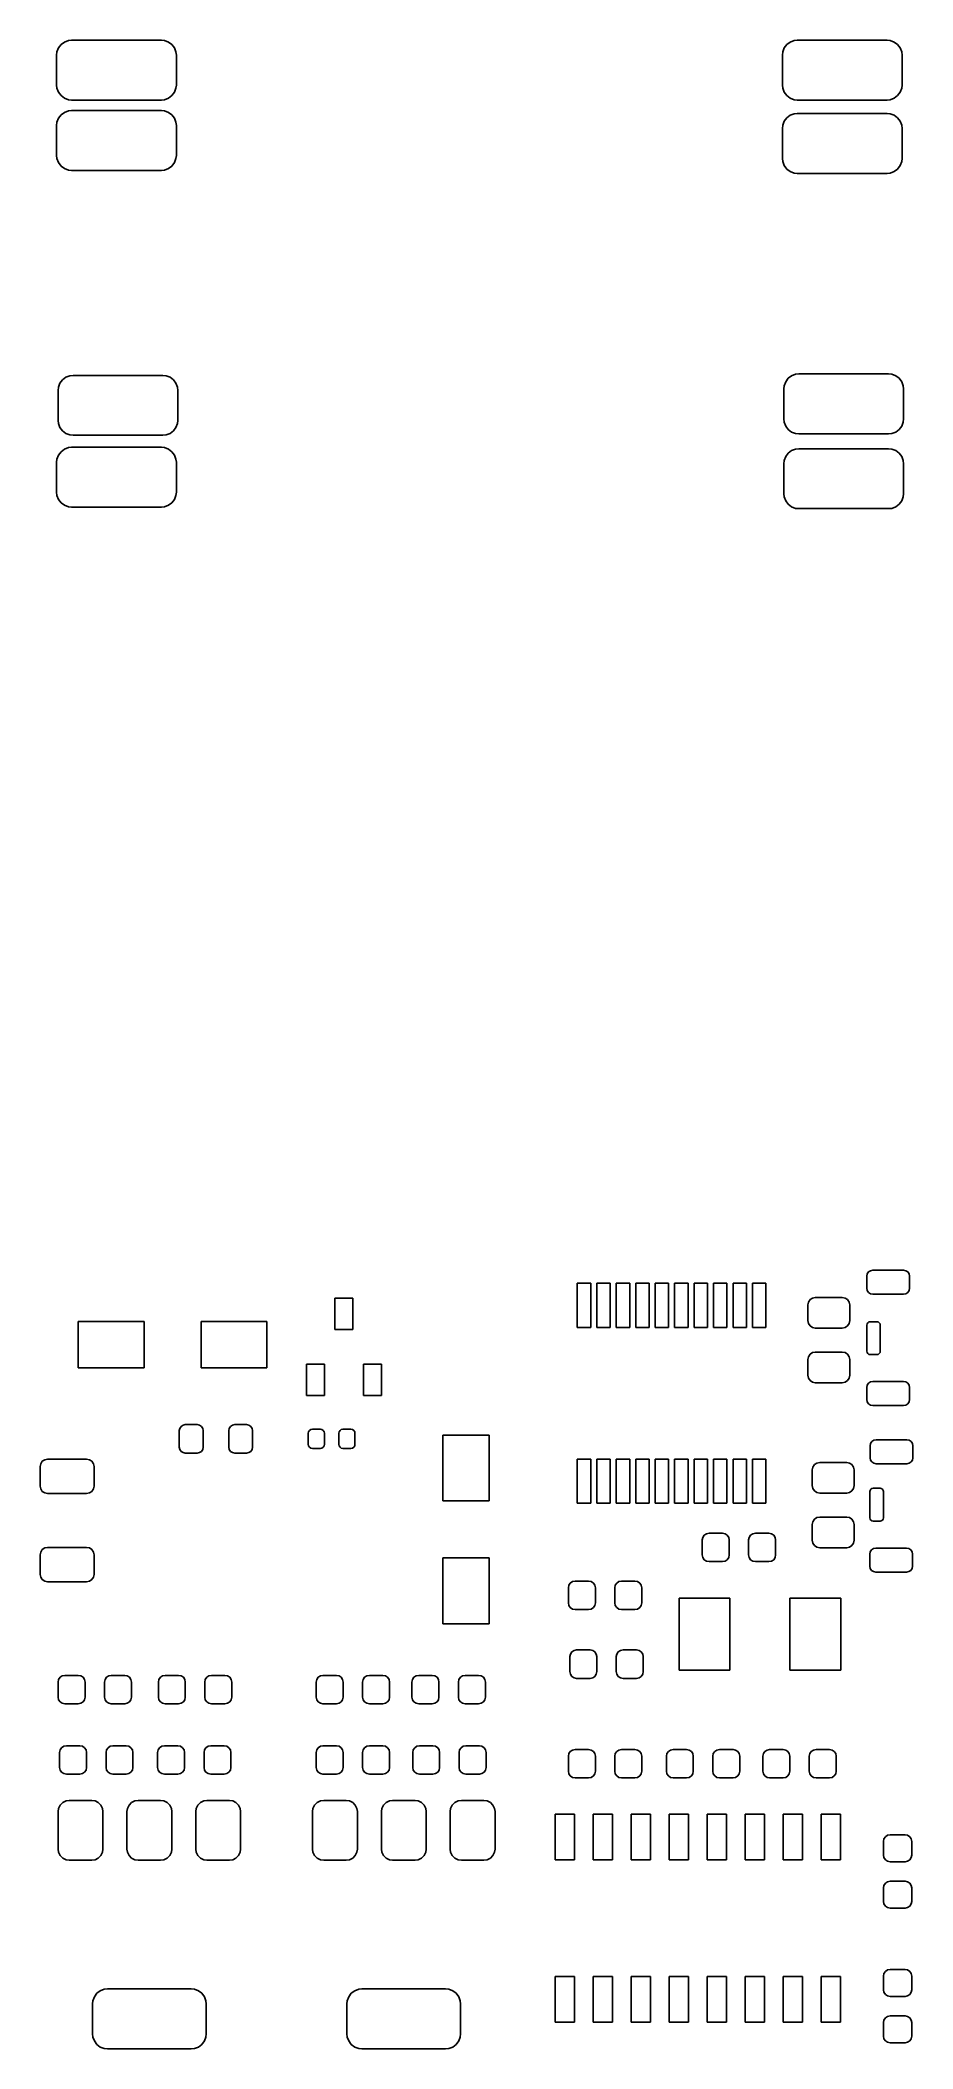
# Model space of a CAD drawing. Extents: x 4.98 to 6.13, y -4.68 to -2.03.
import ezdxf

# ---------------------------------------------------------------- set-up
doc = ezdxf.new("R2010")
doc.units = 0
doc.header["$MEASUREMENT"] = 0
doc.layers.add('BLACK', color=7, linetype='CONTINUOUS')

msp = doc.modelspace()

# ---------------------------------------------------------------- linework, layer by layer
at = {"layer": 'BLACK', "linetype": 'CONTINUOUS'}
for p, q in [((5.0103, -2.0359), (5.0155, -2.0339)), ((5.0155, -2.0339), (5.0197, -2.0335)), ((5.0197, -2.0335), (5.1378, -2.0335)), ((5.1378, -2.0335), (5.142, -2.0339)), ((5.142, -2.0339), (5.1472, -2.0359)), ((5.965, -2.0359), (5.9702, -2.0339)), ((5.9702, -2.0339), (5.9744, -2.0335)), ((5.9744, -2.0335), (6.0925, -2.0335)), ((6.0925, -2.0335), (6.0967, -2.0339)), ((6.0967, -2.0339), (6.102, -2.0359)), ((5, -2.0531), (5.0004, -2.049)), ((5, -2.0925), (5, -2.0531)), ((5.0004, -2.049), (5.0024, -2.0437)), ((5.0024, -2.0437), (5.0058, -2.0392)), ((5.0058, -2.0392), (5.0103, -2.0359)), ((5.1472, -2.0359), (5.1517, -2.0392)), ((5.1517, -2.0392), (5.1551, -2.0437)), ((5.1551, -2.0437), (5.157, -2.049)), ((5.157, -2.049), (5.1575, -2.0531)), ((5.1575, -2.0531), (5.1575, -2.0925)), ((5.9547, -2.0531), (5.9552, -2.049)), ((5.9547, -2.0925), (5.9547, -2.0531)), ((5.9552, -2.049), (5.9571, -2.0437)), ((5.9571, -2.0437), (5.9605, -2.0392)), ((5.9605, -2.0392), (5.965, -2.0359)), ((6.102, -2.0359), (6.1064, -2.0392)), ((6.1064, -2.0392), (6.1098, -2.0437)), ((6.1098, -2.0437), (6.1118, -2.049)), ((6.1118, -2.049), (6.1122, -2.0531)), ((6.1122, -2.0531), (6.1122, -2.0925)), ((5.0004, -2.0967), (5, -2.0925)), ((5.0024, -2.102), (5.0004, -2.0967)), ((5.0058, -2.1064), (5.0024, -2.102)), ((5.0103, -2.1098), (5.0058, -2.1064)), ((5.0155, -2.1118), (5.0103, -2.1098)), ((5.0197, -2.1122), (5.0155, -2.1118)), ((5.1378, -2.1122), (5.0197, -2.1122)), ((5.142, -2.1118), (5.1378, -2.1122)), ((5.1472, -2.1098), (5.142, -2.1118)), ((5.1517, -2.1064), (5.1472, -2.1098)), ((5.1551, -2.102), (5.1517, -2.1064)), ((5.157, -2.0967), (5.1551, -2.102)), ((5.1575, -2.0925), (5.157, -2.0967)), ((5.9552, -2.0967), (5.9547, -2.0925)), ((5.9571, -2.102), (5.9552, -2.0967)), ((5.9605, -2.1064), (5.9571, -2.102)), ((5.965, -2.1098), (5.9605, -2.1064)), ((5.9702, -2.1118), (5.965, -2.1098)), ((5.9744, -2.1122), (5.9702, -2.1118)), ((6.0925, -2.1122), (5.9744, -2.1122)), ((6.0967, -2.1118), (6.0925, -2.1122)), ((6.102, -2.1098), (6.0967, -2.1118)), ((6.1064, -2.1064), (6.102, -2.1098)), ((6.1098, -2.102), (6.1064, -2.1064)), ((6.1118, -2.0967), (6.1098, -2.102)), ((6.1122, -2.0925), (6.1118, -2.0967)), ((5.0004, -2.1415), (5.0024, -2.1362)), ((5.0024, -2.1362), (5.0058, -2.1317)), ((5.0058, -2.1317), (5.0103, -2.1284)), ((5.0103, -2.1284), (5.0155, -2.1264)), ((5.0155, -2.1264), (5.0197, -2.126)), ((5.0197, -2.126), (5.1378, -2.126)), ((5.1378, -2.126), (5.142, -2.1264)), ((5.142, -2.1264), (5.1472, -2.1284)), ((5.1472, -2.1284), (5.1517, -2.1317)), ((5.1517, -2.1317), (5.1551, -2.1362)), ((5.1551, -2.1362), (5.157, -2.1415)), ((5.9571, -2.1402), (5.9605, -2.1357)), ((5.9605, -2.1357), (5.965, -2.1323)), ((5.965, -2.1323), (5.9702, -2.1304)), ((5.9702, -2.1304), (5.9744, -2.1299)), ((5.9744, -2.1299), (6.0925, -2.1299)), ((6.0925, -2.1299), (6.0967, -2.1304)), ((6.0967, -2.1304), (6.102, -2.1323)), ((6.102, -2.1323), (6.1064, -2.1357)), ((6.1064, -2.1357), (6.1098, -2.1402)), ((5, -2.1457), (5.0004, -2.1415)), ((5, -2.185), (5, -2.1457)), ((5.157, -2.1415), (5.1575, -2.1457)), ((5.1575, -2.1457), (5.1575, -2.185)), ((5.9547, -2.1496), (5.9552, -2.1454)), ((5.9547, -2.189), (5.9547, -2.1496)), ((5.9552, -2.1454), (5.9571, -2.1402)), ((6.1098, -2.1402), (6.1118, -2.1454)), ((6.1118, -2.1454), (6.1122, -2.1496)), ((6.1122, -2.1496), (6.1122, -2.189)), ((5.0004, -2.1892), (5, -2.185)), ((5.0024, -2.1945), (5.0004, -2.1892)), ((5.157, -2.1892), (5.1551, -2.1945)), ((5.1575, -2.185), (5.157, -2.1892)), ((5.9552, -2.1932), (5.9547, -2.189)), ((6.1122, -2.189), (6.1118, -2.1932)), ((5.0058, -2.199), (5.0024, -2.1945)), ((5.0103, -2.2023), (5.0058, -2.199)), ((5.0155, -2.2043), (5.0103, -2.2023)), ((5.0197, -2.2047), (5.0155, -2.2043)), ((5.1378, -2.2047), (5.0197, -2.2047)), ((5.142, -2.2043), (5.1378, -2.2047)), ((5.1472, -2.2023), (5.142, -2.2043)), ((5.1517, -2.199), (5.1472, -2.2023)), ((5.1551, -2.1945), (5.1517, -2.199)), ((5.9571, -2.1984), (5.9552, -2.1932)), ((5.9605, -2.2029), (5.9571, -2.1984)), ((5.965, -2.2063), (5.9605, -2.2029)), ((5.9702, -2.2082), (5.965, -2.2063)), ((5.9744, -2.2087), (5.9702, -2.2082)), ((6.0925, -2.2087), (5.9744, -2.2087)), ((6.0967, -2.2082), (6.0925, -2.2087)), ((6.102, -2.2063), (6.0967, -2.2082)), ((6.1064, -2.2029), (6.102, -2.2063)), ((6.1098, -2.1984), (6.1064, -2.2029)), ((6.1118, -2.1932), (6.1098, -2.1984)), ((5.0044, -2.4847), (5.0077, -2.4802)), ((5.0077, -2.4802), (5.0122, -2.4768)), ((5.0122, -2.4768), (5.0175, -2.4749)), ((5.0175, -2.4749), (5.0217, -2.4744)), ((5.0217, -2.4744), (5.1398, -2.4744)), ((5.1398, -2.4744), (5.1439, -2.4749)), ((5.1439, -2.4749), (5.1492, -2.4768)), ((5.1492, -2.4768), (5.1537, -2.4802)), ((5.1537, -2.4802), (5.157, -2.4847)), ((5.9571, -2.4879), (5.9591, -2.4827)), ((5.9591, -2.4827), (5.9625, -2.4782)), ((5.9625, -2.4782), (5.9669, -2.4748)), ((5.9669, -2.4748), (5.9722, -2.4729)), ((5.9722, -2.4729), (5.9764, -2.4724)), ((5.9764, -2.4724), (6.0945, -2.4724)), ((6.0945, -2.4724), (6.0987, -2.4729)), ((6.0987, -2.4729), (6.1039, -2.4748)), ((6.1039, -2.4748), (6.1084, -2.4782)), ((6.1084, -2.4782), (6.1118, -2.4827)), ((6.1118, -2.4827), (6.1137, -2.4879)), ((5.002, -2.4941), (5.0024, -2.4899)), ((5.002, -2.5335), (5.002, -2.4941)), ((5.0024, -2.4899), (5.0044, -2.4847)), ((5.157, -2.4847), (5.159, -2.4899)), ((5.159, -2.4899), (5.1594, -2.4941)), ((5.1594, -2.4941), (5.1594, -2.5335)), ((5.9567, -2.4921), (5.9571, -2.4879)), ((5.9567, -2.5315), (5.9567, -2.4921)), ((6.1137, -2.4879), (6.1142, -2.4921)), ((6.1142, -2.4921), (6.1142, -2.5315)), ((5.0024, -2.5376), (5.002, -2.5335)), ((5.1594, -2.5335), (5.159, -2.5376)), ((5.9571, -2.5357), (5.9567, -2.5315)), ((5.9591, -2.5409), (5.9571, -2.5357)), ((6.1137, -2.5357), (6.1118, -2.5409)), ((6.1142, -2.5315), (6.1137, -2.5357)), ((5.0044, -2.5429), (5.0024, -2.5376)), ((5.0077, -2.5474), (5.0044, -2.5429)), ((5.0122, -2.5507), (5.0077, -2.5474)), ((5.0175, -2.5527), (5.0122, -2.5507)), ((5.0217, -2.5531), (5.0175, -2.5527)), ((5.1398, -2.5531), (5.0217, -2.5531)), ((5.1439, -2.5527), (5.1398, -2.5531)), ((5.1492, -2.5507), (5.1439, -2.5527)), ((5.1537, -2.5474), (5.1492, -2.5507)), ((5.157, -2.5429), (5.1537, -2.5474)), ((5.159, -2.5376), (5.157, -2.5429)), ((5.9625, -2.5454), (5.9591, -2.5409)), ((5.9669, -2.5488), (5.9625, -2.5454)), ((5.9722, -2.5507), (5.9669, -2.5488)), ((5.9764, -2.5512), (5.9722, -2.5507)), ((6.0945, -2.5512), (5.9764, -2.5512)), ((6.0987, -2.5507), (6.0945, -2.5512)), ((6.1039, -2.5488), (6.0987, -2.5507)), ((6.1084, -2.5454), (6.1039, -2.5488)), ((6.1118, -2.5409), (6.1084, -2.5454)), ((5, -2.5886), (5.0004, -2.5844)), ((5, -2.628), (5, -2.5886)), ((5.0004, -2.5844), (5.0024, -2.5791)), ((5.0024, -2.5791), (5.0058, -2.5747)), ((5.0058, -2.5747), (5.0103, -2.5713)), ((5.0103, -2.5713), (5.0155, -2.5693)), ((5.0155, -2.5693), (5.0197, -2.5689)), ((5.0197, -2.5689), (5.1378, -2.5689)), ((5.1378, -2.5689), (5.142, -2.5693)), ((5.142, -2.5693), (5.1472, -2.5713)), ((5.1472, -2.5713), (5.1517, -2.5747)), ((5.1517, -2.5747), (5.1551, -2.5791)), ((5.1551, -2.5791), (5.157, -2.5844)), ((5.157, -2.5844), (5.1575, -2.5886)), ((5.1575, -2.5886), (5.1575, -2.628)), ((5.9567, -2.5906), (5.9571, -2.5864)), ((5.9571, -2.5864), (5.9591, -2.5811)), ((5.9591, -2.5811), (5.9625, -2.5766)), ((5.9625, -2.5766), (5.9669, -2.5733)), ((5.9669, -2.5733), (5.9722, -2.5713)), ((5.9722, -2.5713), (5.9764, -2.5709)), ((5.9764, -2.5709), (6.0945, -2.5709)), ((6.0945, -2.5709), (6.0987, -2.5713)), ((6.0987, -2.5713), (6.1039, -2.5733)), ((6.1039, -2.5733), (6.1084, -2.5766)), ((6.1084, -2.5766), (6.1118, -2.5811)), ((6.1118, -2.5811), (6.1137, -2.5864)), ((6.1137, -2.5864), (6.1142, -2.5906)), ((5.9567, -2.6299), (5.9567, -2.5906)), ((6.1142, -2.5906), (6.1142, -2.6299)), ((5.0004, -2.6321), (5, -2.628)), ((5.0024, -2.6374), (5.0004, -2.6321)), ((5.0058, -2.6419), (5.0024, -2.6374)), ((5.1551, -2.6374), (5.1517, -2.6419)), ((5.157, -2.6321), (5.1551, -2.6374)), ((5.1575, -2.628), (5.157, -2.6321)), ((5.9571, -2.6341), (5.9567, -2.6299)), ((5.9591, -2.6394), (5.9571, -2.6341)), ((5.9625, -2.6438), (5.9591, -2.6394)), ((6.1118, -2.6394), (6.1084, -2.6438)), ((6.1137, -2.6341), (6.1118, -2.6394)), ((6.1142, -2.6299), (6.1137, -2.6341)), ((5.0103, -2.6452), (5.0058, -2.6419)), ((5.0155, -2.6472), (5.0103, -2.6452)), ((5.0197, -2.6476), (5.0155, -2.6472)), ((5.1378, -2.6476), (5.0197, -2.6476)), ((5.142, -2.6472), (5.1378, -2.6476)), ((5.1472, -2.6452), (5.142, -2.6472)), ((5.1517, -2.6419), (5.1472, -2.6452)), ((5.9669, -2.6472), (5.9625, -2.6438)), ((5.9722, -2.6492), (5.9669, -2.6472)), ((5.9764, -2.6496), (5.9722, -2.6492)), ((6.0945, -2.6496), (5.9764, -2.6496)), ((6.0987, -2.6492), (6.0945, -2.6496)), ((6.1039, -2.6472), (6.0987, -2.6492)), ((6.1084, -2.6438), (6.1039, -2.6472)), ((5.685, -3.7264), (5.685, -3.6683)), ((5.685, -3.6683), (5.7028, -3.6683)), ((5.7028, -3.6683), (5.7028, -3.7264)), ((5.7106, -3.7264), (5.7106, -3.6683)), ((5.7106, -3.6683), (5.7283, -3.6683)), ((5.7283, -3.6683), (5.7283, -3.7264)), ((5.7362, -3.7264), (5.7362, -3.6683)), ((5.7362, -3.6683), (5.7539, -3.6683)), ((5.7539, -3.6683), (5.7539, -3.7264)), ((5.7618, -3.7264), (5.7618, -3.6683)), ((5.7618, -3.6683), (5.7795, -3.6683)), ((5.7795, -3.6683), (5.7795, -3.7264)), ((5.7874, -3.7264), (5.7874, -3.6683)), ((5.7874, -3.6683), (5.8051, -3.6683)), ((5.8051, -3.6683), (5.8051, -3.7264)), ((5.813, -3.7264), (5.813, -3.6683)), ((5.813, -3.6683), (5.8307, -3.6683)), ((5.8307, -3.6683), (5.8307, -3.7264)), ((5.8386, -3.7264), (5.8386, -3.6683)), ((5.8386, -3.6683), (5.8563, -3.6683)), ((5.8563, -3.6683), (5.8563, -3.7264)), ((5.8642, -3.7264), (5.8642, -3.6683)), ((5.8642, -3.6683), (5.8819, -3.6683)), ((5.8819, -3.6683), (5.8819, -3.7264)), ((5.8898, -3.7264), (5.8898, -3.6683)), ((5.8898, -3.6683), (5.9075, -3.6683)), ((5.9075, -3.6683), (5.9075, -3.7264)), ((5.9154, -3.7264), (5.9154, -3.6683)), ((5.9154, -3.6683), (5.9331, -3.6683)), ((5.9331, -3.6683), (5.9331, -3.7264)), ((6.0657, -3.6591), (6.0663, -3.656)), ((6.0657, -3.6748), (6.0657, -3.6591)), ((6.0663, -3.656), (6.068, -3.6535)), ((6.068, -3.6535), (6.0705, -3.6518)), ((6.0705, -3.6518), (6.0736, -3.6512)), ((6.0736, -3.6512), (6.1141, -3.6512)), ((6.1141, -3.6512), (6.1171, -3.6518)), ((6.1171, -3.6518), (6.1197, -3.6535)), ((6.1197, -3.6535), (6.1214, -3.656)), ((6.1214, -3.656), (6.122, -3.6591)), ((6.122, -3.6591), (6.122, -3.6748)), ((5.3661, -3.7293), (5.3661, -3.688)), ((5.3661, -3.688), (5.3898, -3.688)), ((5.3898, -3.688), (5.3898, -3.7293)), ((5.9882, -3.6969), (5.9889, -3.6931)), ((5.9882, -3.7175), (5.9882, -3.6969)), ((5.9889, -3.6931), (5.9911, -3.6899)), ((5.9911, -3.6899), (5.9943, -3.6878)), ((5.9943, -3.6878), (5.998, -3.687)), ((5.998, -3.687), (6.0335, -3.687)), ((6.0335, -3.687), (6.0372, -3.6878)), ((6.0372, -3.6878), (6.0404, -3.6899)), ((6.0404, -3.6899), (6.0426, -3.6931)), ((6.0426, -3.6931), (6.0433, -3.6969)), ((6.0433, -3.6969), (6.0433, -3.7175)), ((6.0663, -3.6778), (6.0657, -3.6748)), ((6.068, -3.6804), (6.0663, -3.6778)), ((6.0705, -3.6821), (6.068, -3.6804)), ((6.0736, -3.6827), (6.0705, -3.6821)), ((6.1141, -3.6827), (6.0736, -3.6827)), ((6.1171, -3.6821), (6.1141, -3.6827)), ((6.1197, -3.6804), (6.1171, -3.6821)), ((6.1214, -3.6778), (6.1197, -3.6804)), ((6.122, -3.6748), (6.1214, -3.6778)), ((5.0285, -3.7795), (5.0285, -3.7185)), ((5.0285, -3.7185), (5.1152, -3.7185)), ((5.1152, -3.7185), (5.1152, -3.7795)), ((5.19, -3.7795), (5.19, -3.7185)), ((5.19, -3.7185), (5.2766, -3.7185)), ((5.2766, -3.7185), (5.2766, -3.7795)), ((5.9889, -3.7213), (5.9882, -3.7175)), ((5.9911, -3.7245), (5.9889, -3.7213)), ((5.9943, -3.7266), (5.9911, -3.7245)), ((6.0404, -3.7245), (6.0372, -3.7266)), ((6.0426, -3.7213), (6.0404, -3.7245)), ((6.0433, -3.7175), (6.0426, -3.7213)), ((6.0659, -3.7233), (6.0662, -3.7216)), ((6.0659, -3.7578), (6.0659, -3.7233)), ((6.0662, -3.7216), (6.0672, -3.7202)), ((6.0672, -3.7202), (6.0686, -3.7192)), ((6.0686, -3.7192), (6.0703, -3.7189)), ((6.0703, -3.7189), (6.0792, -3.7189)), ((6.0792, -3.7189), (6.0809, -3.7192)), ((6.0809, -3.7192), (6.0823, -3.7202)), ((6.0823, -3.7202), (6.0833, -3.7216)), ((6.0833, -3.7216), (6.0836, -3.7233)), ((6.0836, -3.7233), (6.0836, -3.7578)), ((5.3898, -3.7293), (5.3661, -3.7293)), ((5.7028, -3.7264), (5.685, -3.7264)), ((5.7283, -3.7264), (5.7106, -3.7264)), ((5.7539, -3.7264), (5.7362, -3.7264)), ((5.7795, -3.7264), (5.7618, -3.7264)), ((5.8051, -3.7264), (5.7874, -3.7264)), ((5.8307, -3.7264), (5.813, -3.7264)), ((5.8563, -3.7264), (5.8386, -3.7264)), ((5.8819, -3.7264), (5.8642, -3.7264)), ((5.9075, -3.7264), (5.8898, -3.7264)), ((5.9331, -3.7264), (5.9154, -3.7264)), ((5.998, -3.7274), (5.9943, -3.7266)), ((6.0335, -3.7274), (5.998, -3.7274)), ((6.0372, -3.7266), (6.0335, -3.7274)), ((5.3287, -3.8159), (5.3287, -3.7746)), ((5.3287, -3.7746), (5.3524, -3.7746)), ((5.3524, -3.7746), (5.3524, -3.8159)), ((5.4035, -3.8159), (5.4035, -3.7746)), ((5.4035, -3.7746), (5.4272, -3.7746)), ((5.4272, -3.7746), (5.4272, -3.8159)), ((5.9882, -3.7687), (5.9889, -3.7649)), ((5.9882, -3.7894), (5.9882, -3.7687)), ((5.9889, -3.7649), (5.9911, -3.7617)), ((5.9911, -3.7617), (5.9943, -3.7596)), ((5.9943, -3.7596), (5.998, -3.7589)), ((5.998, -3.7589), (6.0335, -3.7589)), ((6.0335, -3.7589), (6.0372, -3.7596)), ((6.0372, -3.7596), (6.0404, -3.7617)), ((6.0404, -3.7617), (6.0426, -3.7649)), ((6.0426, -3.7649), (6.0433, -3.7687)), ((6.0433, -3.7687), (6.0433, -3.7894)), ((6.0662, -3.7595), (6.0659, -3.7578)), ((6.0672, -3.7609), (6.0662, -3.7595)), ((6.0686, -3.7619), (6.0672, -3.7609)), ((6.0703, -3.7622), (6.0686, -3.7619)), ((6.0792, -3.7622), (6.0703, -3.7622)), ((6.0809, -3.7619), (6.0792, -3.7622)), ((6.0823, -3.7609), (6.0809, -3.7619)), ((6.0833, -3.7595), (6.0823, -3.7609)), ((6.0836, -3.7578), (6.0833, -3.7595)), ((5.1152, -3.7795), (5.0285, -3.7795)), ((5.2766, -3.7795), (5.19, -3.7795)), ((5.9889, -3.7931), (5.9882, -3.7894)), ((5.9911, -3.7963), (5.9889, -3.7931)), ((5.9943, -3.7985), (5.9911, -3.7963)), ((5.998, -3.7992), (5.9943, -3.7985)), ((6.0335, -3.7992), (5.998, -3.7992)), ((6.0372, -3.7985), (6.0335, -3.7992)), ((6.0404, -3.7963), (6.0372, -3.7985)), ((6.0426, -3.7931), (6.0404, -3.7963)), ((6.0433, -3.7894), (6.0426, -3.7931)), ((6.0657, -3.8055), (6.0663, -3.8025)), ((6.0663, -3.8025), (6.068, -3.7999)), ((6.068, -3.7999), (6.0705, -3.7982)), ((6.0705, -3.7982), (6.0736, -3.7976)), ((6.0736, -3.7976), (6.1141, -3.7976)), ((6.1141, -3.7976), (6.1171, -3.7982)), ((6.1171, -3.7982), (6.1197, -3.7999)), ((6.1197, -3.7999), (6.1214, -3.8025)), ((6.1214, -3.8025), (6.122, -3.8055)), ((5.3524, -3.8159), (5.3287, -3.8159)), ((5.4272, -3.8159), (5.4035, -3.8159)), ((6.0657, -3.8213), (6.0657, -3.8055)), ((6.0663, -3.8243), (6.0657, -3.8213)), ((6.068, -3.8268), (6.0663, -3.8243)), ((6.0705, -3.8285), (6.068, -3.8268)), ((6.0736, -3.8291), (6.0705, -3.8285)), ((6.1141, -3.8291), (6.0736, -3.8291)), ((6.1171, -3.8285), (6.1141, -3.8291)), ((6.1197, -3.8268), (6.1171, -3.8285)), ((6.1214, -3.8243), (6.1197, -3.8268)), ((6.122, -3.8213), (6.1214, -3.8243)), ((6.122, -3.8055), (6.122, -3.8213)), ((5.162, -3.8592), (5.1637, -3.8566)), ((5.1637, -3.8566), (5.1663, -3.8549)), ((5.1663, -3.8549), (5.1693, -3.8543)), ((5.1693, -3.8543), (5.185, -3.8543)), ((5.185, -3.8543), (5.1881, -3.8549)), ((5.1881, -3.8549), (5.1906, -3.8566)), ((5.1906, -3.8566), (5.1923, -3.8592)), ((5.227, -3.8592), (5.2287, -3.8566)), ((5.2287, -3.8566), (5.2312, -3.8549)), ((5.2312, -3.8549), (5.2343, -3.8543)), ((5.2343, -3.8543), (5.25, -3.8543)), ((5.25, -3.8543), (5.253, -3.8549)), ((5.253, -3.8549), (5.2556, -3.8566)), ((5.2556, -3.8566), (5.2573, -3.8592)), ((5.1614, -3.8622), (5.162, -3.8592)), ((5.1614, -3.8839), (5.1614, -3.8622)), ((5.1923, -3.8592), (5.1929, -3.8622)), ((5.1929, -3.8622), (5.1929, -3.8839)), ((5.2264, -3.8622), (5.227, -3.8592)), ((5.2264, -3.8839), (5.2264, -3.8622)), ((5.2573, -3.8592), (5.2579, -3.8622)), ((5.2579, -3.8622), (5.2579, -3.8839)), ((5.3311, -3.8657), (5.3315, -3.8637)), ((5.3311, -3.8803), (5.3311, -3.8657)), ((5.3315, -3.8823), (5.3311, -3.8803)), ((5.3315, -3.8637), (5.3327, -3.862)), ((5.3327, -3.8841), (5.3315, -3.8823)), ((5.3327, -3.862), (5.3344, -3.8608)), ((5.3344, -3.8608), (5.3364, -3.8604)), ((5.3364, -3.8604), (5.347, -3.8604)), ((5.347, -3.8604), (5.3491, -3.8608)), ((5.3491, -3.8608), (5.3508, -3.862)), ((5.3508, -3.862), (5.352, -3.8637)), ((5.352, -3.8823), (5.3508, -3.8841)), ((5.352, -3.8637), (5.3524, -3.8657)), ((5.3524, -3.8803), (5.352, -3.8823)), ((5.3524, -3.8657), (5.3524, -3.8803)), ((5.3713, -3.8657), (5.3717, -3.8637)), ((5.3713, -3.8803), (5.3713, -3.8657)), ((5.3717, -3.8823), (5.3713, -3.8803)), ((5.3717, -3.8637), (5.3728, -3.862)), ((5.3728, -3.8841), (5.3717, -3.8823)), ((5.3728, -3.862), (5.3745, -3.8608)), ((5.3745, -3.8608), (5.3766, -3.8604)), ((5.3766, -3.8604), (5.3872, -3.8604)), ((5.3872, -3.8604), (5.3892, -3.8608)), ((5.3892, -3.8608), (5.391, -3.862)), ((5.391, -3.862), (5.3921, -3.8637)), ((5.3921, -3.8823), (5.391, -3.8841)), ((5.3921, -3.8637), (5.3925, -3.8657)), ((5.3925, -3.8803), (5.3921, -3.8823)), ((5.3925, -3.8657), (5.3925, -3.8803)), ((5.5079, -3.9547), (5.5079, -3.8681)), ((5.5079, -3.8681), (5.5689, -3.8681)), ((5.5689, -3.8681), (5.5689, -3.9547)), ((6.0701, -3.8821), (6.0707, -3.8791)), ((6.0701, -3.8978), (6.0701, -3.8821)), ((6.0707, -3.8791), (6.0724, -3.8765)), ((6.0724, -3.8765), (6.0749, -3.8748)), ((6.0749, -3.8748), (6.078, -3.8742)), ((6.078, -3.8742), (6.1185, -3.8742)), ((6.1185, -3.8742), (6.1215, -3.8748)), ((6.1215, -3.8748), (6.1241, -3.8765)), ((6.1241, -3.8765), (6.1258, -3.8791)), ((6.1258, -3.8791), (6.1264, -3.8821)), ((6.1264, -3.8821), (6.1264, -3.8978)), ((4.9783, -3.9094), (4.9791, -3.9057)), ((4.9783, -3.935), (4.9783, -3.9094)), ((4.9791, -3.9057), (4.9812, -3.9025)), ((4.9812, -3.9025), (4.9844, -3.9004)), ((4.9844, -3.9004), (4.9882, -3.8996)), ((4.9882, -3.8996), (5.0394, -3.8996)), ((5.0394, -3.8996), (5.0431, -3.9004)), ((5.0431, -3.9004), (5.0463, -3.9025)), ((5.0463, -3.9025), (5.0485, -3.9057)), ((5.0485, -3.9057), (5.0492, -3.9094)), ((5.0492, -3.9094), (5.0492, -3.935)), ((5.162, -3.8869), (5.1614, -3.8839)), ((5.1637, -3.8894), (5.162, -3.8869)), ((5.1663, -3.8911), (5.1637, -3.8894)), ((5.1693, -3.8917), (5.1663, -3.8911)), ((5.185, -3.8917), (5.1693, -3.8917)), ((5.1881, -3.8911), (5.185, -3.8917)), ((5.1906, -3.8894), (5.1881, -3.8911)), ((5.1923, -3.8869), (5.1906, -3.8894)), ((5.1929, -3.8839), (5.1923, -3.8869)), ((5.227, -3.8869), (5.2264, -3.8839)), ((5.2287, -3.8894), (5.227, -3.8869)), ((5.2312, -3.8911), (5.2287, -3.8894)), ((5.2343, -3.8917), (5.2312, -3.8911)), ((5.25, -3.8917), (5.2343, -3.8917)), ((5.253, -3.8911), (5.25, -3.8917)), ((5.2556, -3.8894), (5.253, -3.8911)), ((5.2573, -3.8869), (5.2556, -3.8894)), ((5.2579, -3.8839), (5.2573, -3.8869)), ((5.3344, -3.8852), (5.3327, -3.8841)), ((5.3364, -3.8856), (5.3344, -3.8852)), ((5.347, -3.8856), (5.3364, -3.8856)), ((5.3491, -3.8852), (5.347, -3.8856)), ((5.3508, -3.8841), (5.3491, -3.8852)), ((5.3745, -3.8852), (5.3728, -3.8841)), ((5.3766, -3.8856), (5.3745, -3.8852)), ((5.3872, -3.8856), (5.3766, -3.8856)), ((5.3892, -3.8852), (5.3872, -3.8856)), ((5.391, -3.8841), (5.3892, -3.8852)), ((5.685, -3.9577), (5.685, -3.8996)), ((5.685, -3.8996), (5.7028, -3.8996)), ((5.7028, -3.8996), (5.7028, -3.9577)), ((5.7106, -3.9577), (5.7106, -3.8996)), ((5.7106, -3.8996), (5.7283, -3.8996)), ((5.7283, -3.8996), (5.7283, -3.9577)), ((5.7362, -3.9577), (5.7362, -3.8996)), ((5.7362, -3.8996), (5.7539, -3.8996)), ((5.7539, -3.8996), (5.7539, -3.9577)), ((5.7618, -3.9577), (5.7618, -3.8996)), ((5.7618, -3.8996), (5.7795, -3.8996)), ((5.7795, -3.8996), (5.7795, -3.9577)), ((5.7874, -3.9577), (5.7874, -3.8996)), ((5.7874, -3.8996), (5.8051, -3.8996)), ((5.8051, -3.8996), (5.8051, -3.9577)), ((5.813, -3.9577), (5.813, -3.8996)), ((5.813, -3.8996), (5.8307, -3.8996)), ((5.8307, -3.8996), (5.8307, -3.9577)), ((5.8386, -3.9577), (5.8386, -3.8996)), ((5.8386, -3.8996), (5.8563, -3.8996)), ((5.8563, -3.8996), (5.8563, -3.9577)), ((5.8642, -3.9577), (5.8642, -3.8996)), ((5.8642, -3.8996), (5.8819, -3.8996)), ((5.8819, -3.8996), (5.8819, -3.9577)), ((5.8898, -3.9577), (5.8898, -3.8996)), ((5.8898, -3.8996), (5.9075, -3.8996)), ((5.9075, -3.8996), (5.9075, -3.9577)), ((5.9154, -3.9577), (5.9154, -3.8996)), ((5.9154, -3.8996), (5.9331, -3.8996)), ((5.9331, -3.8996), (5.9331, -3.9577)), ((5.9948, -3.9101), (5.997, -3.9069)), ((5.997, -3.9069), (6.0002, -3.9048)), ((6.0002, -3.9048), (6.0039, -3.904)), ((6.0039, -3.904), (6.0394, -3.904)), ((6.0394, -3.904), (6.0431, -3.9048)), ((6.0431, -3.9048), (6.0463, -3.9069)), ((6.0463, -3.9069), (6.0485, -3.9101)), ((6.0707, -3.9008), (6.0701, -3.8978)), ((6.0724, -3.9034), (6.0707, -3.9008)), ((6.0749, -3.9051), (6.0724, -3.9034)), ((6.078, -3.9057), (6.0749, -3.9051)), ((6.1185, -3.9057), (6.078, -3.9057)), ((6.1215, -3.9051), (6.1185, -3.9057)), ((6.1241, -3.9034), (6.1215, -3.9051)), ((6.1258, -3.9008), (6.1241, -3.9034)), ((6.1264, -3.8978), (6.1258, -3.9008)), ((4.9791, -3.9388), (4.9783, -3.935)), ((5.0492, -3.935), (5.0485, -3.9388)), ((5.9941, -3.9139), (5.9948, -3.9101)), ((5.9941, -3.9345), (5.9941, -3.9139)), ((5.9948, -3.9383), (5.9941, -3.9345)), ((6.0485, -3.9101), (6.0492, -3.9139)), ((6.0492, -3.9345), (6.0485, -3.9383)), ((6.0492, -3.9139), (6.0492, -3.9345)), ((4.9812, -3.942), (4.9791, -3.9388)), ((4.9844, -3.9441), (4.9812, -3.942)), ((4.9882, -3.9449), (4.9844, -3.9441)), ((5.0394, -3.9449), (4.9882, -3.9449)), ((5.0431, -3.9441), (5.0394, -3.9449)), ((5.0463, -3.942), (5.0431, -3.9441)), ((5.0485, -3.9388), (5.0463, -3.942)), ((5.5689, -3.9547), (5.5079, -3.9547)), ((5.7028, -3.9577), (5.685, -3.9577)), ((5.7283, -3.9577), (5.7106, -3.9577)), ((5.7539, -3.9577), (5.7362, -3.9577)), ((5.7795, -3.9577), (5.7618, -3.9577)), ((5.8051, -3.9577), (5.7874, -3.9577)), ((5.8307, -3.9577), (5.813, -3.9577)), ((5.8563, -3.9577), (5.8386, -3.9577)), ((5.8819, -3.9577), (5.8642, -3.9577)), ((5.9075, -3.9577), (5.8898, -3.9577)), ((5.9331, -3.9577), (5.9154, -3.9577)), ((5.997, -3.9415), (5.9948, -3.9383)), ((6.0002, -3.9436), (5.997, -3.9415)), ((6.0039, -3.9444), (6.0002, -3.9436)), ((6.0394, -3.9444), (6.0039, -3.9444)), ((6.0431, -3.9436), (6.0394, -3.9444)), ((6.0463, -3.9415), (6.0431, -3.9436)), ((6.0485, -3.9383), (6.0463, -3.9415)), ((6.0699, -3.9424), (6.0702, -3.9407)), ((6.0699, -3.9769), (6.0699, -3.9424)), ((6.0702, -3.9407), (6.0712, -3.9393)), ((6.0712, -3.9393), (6.0726, -3.9383)), ((6.0726, -3.9383), (6.0743, -3.938)), ((6.0743, -3.938), (6.0832, -3.938)), ((6.0832, -3.938), (6.0849, -3.9383)), ((6.0849, -3.9383), (6.0863, -3.9393)), ((6.0863, -3.9393), (6.0873, -3.9407)), ((6.0873, -3.9407), (6.0876, -3.9424)), ((6.0876, -3.9424), (6.0876, -3.9769)), ((5.9941, -3.9857), (5.9948, -3.982)), ((5.9941, -4.0064), (5.9941, -3.9857)), ((5.9948, -3.982), (5.997, -3.9788)), ((5.997, -3.9788), (6.0002, -3.9766)), ((6.0002, -3.9766), (6.0039, -3.9759)), ((6.0039, -3.9759), (6.0394, -3.9759)), ((6.0394, -3.9759), (6.0431, -3.9766)), ((6.0431, -3.9766), (6.0463, -3.9788)), ((6.0463, -3.9788), (6.0485, -3.982)), ((6.0485, -3.982), (6.0492, -3.9857)), ((6.0492, -3.9857), (6.0492, -4.0064)), ((6.0702, -3.9786), (6.0699, -3.9769)), ((6.0712, -3.98), (6.0702, -3.9786)), ((6.0726, -3.981), (6.0712, -3.98)), ((6.0743, -3.9813), (6.0726, -3.981)), ((6.0832, -3.9813), (6.0743, -3.9813)), ((6.0849, -3.981), (6.0832, -3.9813)), ((6.0863, -3.98), (6.0849, -3.981)), ((6.0873, -3.9786), (6.0863, -3.98)), ((6.0876, -3.9769), (6.0873, -3.9786)), ((5.8494, -4.0059), (5.8501, -4.0025)), ((5.8494, -4.0256), (5.8494, -4.0059)), ((5.8501, -4.0025), (5.852, -3.9996)), ((5.852, -3.9996), (5.8549, -3.9977)), ((5.8549, -3.9977), (5.8583, -3.997)), ((5.8583, -3.997), (5.876, -3.997)), ((5.876, -3.997), (5.8794, -3.9977)), ((5.8794, -3.9977), (5.8822, -3.9996)), ((5.8822, -3.9996), (5.8842, -4.0025)), ((5.8842, -4.0025), (5.8848, -4.0059)), ((5.8848, -4.0059), (5.8848, -4.0256)), ((5.9104, -4.0059), (5.9111, -4.0025)), ((5.9104, -4.0256), (5.9104, -4.0059)), ((5.9111, -4.0025), (5.913, -3.9996)), ((5.913, -3.9996), (5.9159, -3.9977)), ((5.9159, -3.9977), (5.9193, -3.997)), ((5.9193, -3.997), (5.937, -3.997)), ((5.937, -3.997), (5.9404, -3.9977)), ((5.9404, -3.9977), (5.9433, -3.9996)), ((5.9433, -3.9996), (5.9452, -4.0025)), ((5.9452, -4.0025), (5.9459, -4.0059)), ((5.9459, -4.0059), (5.9459, -4.0256)), ((5.9948, -4.0102), (5.9941, -4.0064)), ((5.997, -4.0134), (5.9948, -4.0102)), ((6.0002, -4.0155), (5.997, -4.0134)), ((6.0463, -4.0134), (6.0431, -4.0155)), ((6.0485, -4.0102), (6.0463, -4.0134)), ((6.0492, -4.0064), (6.0485, -4.0102)), ((4.9783, -4.0256), (4.9791, -4.0218)), ((4.9783, -4.0512), (4.9783, -4.0256)), ((4.9791, -4.0218), (4.9812, -4.0186)), ((4.9812, -4.0186), (4.9844, -4.0165)), ((4.9844, -4.0165), (4.9882, -4.0157)), ((4.9882, -4.0157), (5.0394, -4.0157)), ((5.0394, -4.0157), (5.0431, -4.0165)), ((5.0431, -4.0165), (5.0463, -4.0186)), ((5.0463, -4.0186), (5.0485, -4.0218)), ((5.0485, -4.0218), (5.0492, -4.0256)), ((5.0492, -4.0256), (5.0492, -4.0512)), ((5.5079, -4.1161), (5.5079, -4.0295)), ((5.5079, -4.0295), (5.5689, -4.0295)), ((5.5689, -4.0295), (5.5689, -4.1161)), ((5.8501, -4.029), (5.8494, -4.0256)), ((5.852, -4.0319), (5.8501, -4.029)), ((5.8549, -4.0338), (5.852, -4.0319)), ((5.8583, -4.0344), (5.8549, -4.0338)), ((5.876, -4.0344), (5.8583, -4.0344)), ((5.8794, -4.0338), (5.876, -4.0344)), ((5.8822, -4.0319), (5.8794, -4.0338)), ((5.8842, -4.029), (5.8822, -4.0319)), ((5.8848, -4.0256), (5.8842, -4.029)), ((5.9111, -4.029), (5.9104, -4.0256)), ((5.913, -4.0319), (5.9111, -4.029)), ((5.9159, -4.0338), (5.913, -4.0319)), ((5.9193, -4.0344), (5.9159, -4.0338)), ((5.937, -4.0344), (5.9193, -4.0344)), ((5.9404, -4.0338), (5.937, -4.0344)), ((5.9433, -4.0319), (5.9404, -4.0338)), ((5.9452, -4.029), (5.9433, -4.0319)), ((5.9459, -4.0256), (5.9452, -4.029)), ((6.0039, -4.0162), (6.0002, -4.0155)), ((6.0394, -4.0162), (6.0039, -4.0162)), ((6.0431, -4.0155), (6.0394, -4.0162)), ((6.0697, -4.0246), (6.0703, -4.0216)), ((6.0697, -4.0404), (6.0697, -4.0246)), ((6.0703, -4.0434), (6.0697, -4.0404)), ((6.0703, -4.0216), (6.072, -4.019)), ((6.072, -4.019), (6.0745, -4.0173)), ((6.0745, -4.0173), (6.0776, -4.0167)), ((6.0776, -4.0167), (6.1181, -4.0167)), ((6.1181, -4.0167), (6.1211, -4.0173)), ((6.1211, -4.0173), (6.1237, -4.019)), ((6.1237, -4.019), (6.1254, -4.0216)), ((6.1254, -4.0216), (6.126, -4.0246)), ((6.126, -4.0404), (6.1254, -4.0434)), ((6.126, -4.0246), (6.126, -4.0404)), ((4.9791, -4.0549), (4.9783, -4.0512)), ((4.9812, -4.0581), (4.9791, -4.0549)), ((4.9844, -4.0603), (4.9812, -4.0581)), ((4.9882, -4.061), (4.9844, -4.0603)), ((5.0394, -4.061), (4.9882, -4.061)), ((5.0431, -4.0603), (5.0394, -4.061)), ((5.0463, -4.0581), (5.0431, -4.0603)), ((5.0485, -4.0549), (5.0463, -4.0581)), ((5.0492, -4.0512), (5.0485, -4.0549)), ((5.6732, -4.0689), (5.6739, -4.0655)), ((5.6739, -4.0655), (5.6758, -4.0626)), ((5.6758, -4.0626), (5.6787, -4.0607)), ((5.6787, -4.0607), (5.6821, -4.06)), ((5.6821, -4.06), (5.6998, -4.06)), ((5.6998, -4.06), (5.7032, -4.0607)), ((5.7032, -4.0607), (5.7061, -4.0626)), ((5.7061, -4.0626), (5.708, -4.0655)), ((5.708, -4.0655), (5.7087, -4.0689)), ((5.7343, -4.0689), (5.7349, -4.0655)), ((5.7349, -4.0655), (5.7368, -4.0626)), ((5.7368, -4.0626), (5.7397, -4.0607)), ((5.7397, -4.0607), (5.7431, -4.06)), ((5.7431, -4.06), (5.7608, -4.06)), ((5.7608, -4.06), (5.7642, -4.0607)), ((5.7642, -4.0607), (5.7671, -4.0626)), ((5.7671, -4.0626), (5.769, -4.0655)), ((5.769, -4.0655), (5.7697, -4.0689)), ((6.072, -4.0459), (6.0703, -4.0434)), ((6.0745, -4.0476), (6.072, -4.0459)), ((6.0776, -4.0482), (6.0745, -4.0476)), ((6.1181, -4.0482), (6.0776, -4.0482)), ((6.1211, -4.0476), (6.1181, -4.0482)), ((6.1237, -4.0459), (6.1211, -4.0476)), ((6.1254, -4.0434), (6.1237, -4.0459)), ((5.6732, -4.0886), (5.6732, -4.0689)), ((5.6739, -4.092), (5.6732, -4.0886)), ((5.6758, -4.0948), (5.6739, -4.092)), ((5.708, -4.092), (5.7061, -4.0948)), ((5.7087, -4.0886), (5.708, -4.092)), ((5.7087, -4.0689), (5.7087, -4.0886)), ((5.7343, -4.0886), (5.7343, -4.0689)), ((5.7349, -4.092), (5.7343, -4.0886)), ((5.7368, -4.0948), (5.7349, -4.092)), ((5.769, -4.092), (5.7671, -4.0948)), ((5.7697, -4.0886), (5.769, -4.092)), ((5.7697, -4.0689), (5.7697, -4.0886)), ((5.8189, -4.1772), (5.8189, -4.0827)), ((5.8189, -4.0827), (5.8858, -4.0827)), ((5.8858, -4.0827), (5.8858, -4.1772)), ((5.9646, -4.1772), (5.9646, -4.0827)), ((5.9646, -4.0827), (6.0315, -4.0827)), ((6.0315, -4.0827), (6.0315, -4.1772)), ((5.5689, -4.1161), (5.5079, -4.1161)), ((5.6787, -4.0968), (5.6758, -4.0948)), ((5.6821, -4.0974), (5.6787, -4.0968)), ((5.6998, -4.0974), (5.6821, -4.0974)), ((5.7032, -4.0968), (5.6998, -4.0974)), ((5.7061, -4.0948), (5.7032, -4.0968)), ((5.7397, -4.0968), (5.7368, -4.0948)), ((5.7431, -4.0974), (5.7397, -4.0968)), ((5.7608, -4.0974), (5.7431, -4.0974)), ((5.7642, -4.0968), (5.7608, -4.0974)), ((5.7671, -4.0948), (5.7642, -4.0968)), ((5.6752, -4.1594), (5.6759, -4.1561)), ((5.6752, -4.1791), (5.6752, -4.1594)), ((5.6759, -4.1561), (5.6778, -4.1532)), ((5.6778, -4.1532), (5.6807, -4.1513)), ((5.6807, -4.1513), (5.6841, -4.1506)), ((5.6841, -4.1506), (5.7018, -4.1506)), ((5.7018, -4.1506), (5.7052, -4.1513)), ((5.7052, -4.1513), (5.708, -4.1532)), ((5.708, -4.1532), (5.71, -4.1561)), ((5.71, -4.1561), (5.7106, -4.1594)), ((5.7106, -4.1594), (5.7106, -4.1791)), ((5.7362, -4.1594), (5.7369, -4.1561)), ((5.7362, -4.1791), (5.7362, -4.1594)), ((5.7369, -4.1561), (5.7388, -4.1532)), ((5.7388, -4.1532), (5.7417, -4.1513)), ((5.7417, -4.1513), (5.7451, -4.1506)), ((5.7451, -4.1506), (5.7628, -4.1506)), ((5.7628, -4.1506), (5.7662, -4.1513)), ((5.7662, -4.1513), (5.7691, -4.1532)), ((5.7691, -4.1532), (5.771, -4.1561)), ((5.771, -4.1561), (5.7717, -4.1594)), ((5.7717, -4.1594), (5.7717, -4.1791)), ((5.002, -4.1929), (5.0026, -4.1895)), ((5.002, -4.2126), (5.002, -4.1929)), ((5.0026, -4.1895), (5.0046, -4.1866)), ((5.0046, -4.1866), (5.0074, -4.1847)), ((5.0074, -4.1847), (5.0108, -4.1841)), ((5.0108, -4.1841), (5.0285, -4.1841)), ((5.0285, -4.1841), (5.0319, -4.1847)), ((5.0319, -4.1847), (5.0348, -4.1866)), ((5.0348, -4.1866), (5.0367, -4.1895)), ((5.0367, -4.1895), (5.0374, -4.1929)), ((5.0374, -4.1929), (5.0374, -4.2126)), ((5.063, -4.1929), (5.0637, -4.1895)), ((5.063, -4.2126), (5.063, -4.1929)), ((5.0637, -4.1895), (5.0656, -4.1866)), ((5.0656, -4.1866), (5.0685, -4.1847)), ((5.0685, -4.1847), (5.0719, -4.1841)), ((5.0719, -4.1841), (5.0896, -4.1841)), ((5.0896, -4.1841), (5.093, -4.1847)), ((5.093, -4.1847), (5.0958, -4.1866)), ((5.0958, -4.1866), (5.0978, -4.1895)), ((5.0978, -4.1895), (5.0984, -4.1929)), ((5.0984, -4.1929), (5.0984, -4.2126)), ((5.1339, -4.1929), (5.1345, -4.1895)), ((5.1339, -4.2126), (5.1339, -4.1929)), ((5.1345, -4.1895), (5.1365, -4.1866)), ((5.1365, -4.1866), (5.1393, -4.1847)), ((5.1393, -4.1847), (5.1427, -4.1841)), ((5.1427, -4.1841), (5.1604, -4.1841)), ((5.1604, -4.1841), (5.1638, -4.1847)), ((5.1638, -4.1847), (5.1667, -4.1866)), ((5.1667, -4.1866), (5.1686, -4.1895)), ((5.1686, -4.1895), (5.1693, -4.1929)), ((5.1693, -4.1929), (5.1693, -4.2126)), ((5.1949, -4.1929), (5.1956, -4.1895)), ((5.1949, -4.2126), (5.1949, -4.1929)), ((5.1956, -4.1895), (5.1975, -4.1866)), ((5.1975, -4.1866), (5.2004, -4.1847)), ((5.2004, -4.1847), (5.2037, -4.1841)), ((5.2037, -4.1841), (5.2215, -4.1841)), ((5.2215, -4.1841), (5.2248, -4.1847)), ((5.2248, -4.1847), (5.2277, -4.1866)), ((5.2277, -4.1866), (5.2296, -4.1895)), ((5.2296, -4.1895), (5.2303, -4.1929)), ((5.2303, -4.1929), (5.2303, -4.2126)), ((5.3415, -4.1929), (5.3422, -4.1895)), ((5.3415, -4.2126), (5.3415, -4.1929)), ((5.3422, -4.1895), (5.3441, -4.1866)), ((5.3441, -4.1866), (5.347, -4.1847)), ((5.347, -4.1847), (5.3504, -4.1841)), ((5.3504, -4.1841), (5.3681, -4.1841)), ((5.3681, -4.1841), (5.3715, -4.1847)), ((5.3715, -4.1847), (5.3744, -4.1866)), ((5.3744, -4.1866), (5.3763, -4.1895)), ((5.3763, -4.1895), (5.377, -4.1929)), ((5.377, -4.1929), (5.377, -4.2126)), ((5.4026, -4.1929), (5.4032, -4.1895)), ((5.4026, -4.2126), (5.4026, -4.1929)), ((5.4032, -4.1895), (5.4052, -4.1866)), ((5.4052, -4.1866), (5.408, -4.1847)), ((5.408, -4.1847), (5.4114, -4.1841)), ((5.4114, -4.1841), (5.4291, -4.1841)), ((5.4291, -4.1841), (5.4325, -4.1847)), ((5.4325, -4.1847), (5.4354, -4.1866)), ((5.4354, -4.1866), (5.4373, -4.1895)), ((5.4373, -4.1895), (5.438, -4.1929)), ((5.438, -4.1929), (5.438, -4.2126)), ((5.4675, -4.1929), (5.4682, -4.1895)), ((5.4675, -4.2126), (5.4675, -4.1929)), ((5.4682, -4.1895), (5.4701, -4.1866)), ((5.4701, -4.1866), (5.473, -4.1847)), ((5.473, -4.1847), (5.4764, -4.1841)), ((5.4764, -4.1841), (5.4941, -4.1841)), ((5.4941, -4.1841), (5.4975, -4.1847)), ((5.4975, -4.1847), (5.5004, -4.1866)), ((5.5004, -4.1866), (5.5023, -4.1895)), ((5.5023, -4.1895), (5.503, -4.1929)), ((5.503, -4.1929), (5.503, -4.2126)), ((5.5285, -4.1929), (5.5292, -4.1895)), ((5.5285, -4.2126), (5.5285, -4.1929)), ((5.5292, -4.1895), (5.5311, -4.1866)), ((5.5311, -4.1866), (5.534, -4.1847)), ((5.534, -4.1847), (5.5374, -4.1841)), ((5.5374, -4.1841), (5.5551, -4.1841)), ((5.5551, -4.1841), (5.5585, -4.1847)), ((5.5585, -4.1847), (5.5614, -4.1866)), ((5.5614, -4.1866), (5.5633, -4.1895)), ((5.5633, -4.1895), (5.564, -4.1929)), ((5.564, -4.1929), (5.564, -4.2126)), ((5.6759, -4.1825), (5.6752, -4.1791)), ((5.6778, -4.1854), (5.6759, -4.1825)), ((5.6807, -4.1873), (5.6778, -4.1854)), ((5.6841, -4.188), (5.6807, -4.1873)), ((5.7018, -4.188), (5.6841, -4.188)), ((5.7052, -4.1873), (5.7018, -4.188)), ((5.708, -4.1854), (5.7052, -4.1873)), ((5.71, -4.1825), (5.708, -4.1854)), ((5.7106, -4.1791), (5.71, -4.1825)), ((5.7369, -4.1825), (5.7362, -4.1791)), ((5.7388, -4.1854), (5.7369, -4.1825)), ((5.7417, -4.1873), (5.7388, -4.1854)), ((5.7451, -4.188), (5.7417, -4.1873)), ((5.7628, -4.188), (5.7451, -4.188)), ((5.7662, -4.1873), (5.7628, -4.188)), ((5.7691, -4.1854), (5.7662, -4.1873)), ((5.771, -4.1825), (5.7691, -4.1854)), ((5.7717, -4.1791), (5.771, -4.1825)), ((5.8858, -4.1772), (5.8189, -4.1772)), ((6.0315, -4.1772), (5.9646, -4.1772)), ((5.0026, -4.216), (5.002, -4.2126)), ((5.0046, -4.2189), (5.0026, -4.216)), ((5.0074, -4.2208), (5.0046, -4.2189)), ((5.0108, -4.2215), (5.0074, -4.2208)), ((5.0285, -4.2215), (5.0108, -4.2215)), ((5.0319, -4.2208), (5.0285, -4.2215)), ((5.0348, -4.2189), (5.0319, -4.2208)), ((5.0367, -4.216), (5.0348, -4.2189)), ((5.0374, -4.2126), (5.0367, -4.216)), ((5.0637, -4.216), (5.063, -4.2126)), ((5.0656, -4.2189), (5.0637, -4.216)), ((5.0685, -4.2208), (5.0656, -4.2189)), ((5.0719, -4.2215), (5.0685, -4.2208)), ((5.0896, -4.2215), (5.0719, -4.2215)), ((5.093, -4.2208), (5.0896, -4.2215)), ((5.0958, -4.2189), (5.093, -4.2208)), ((5.0978, -4.216), (5.0958, -4.2189)), ((5.0984, -4.2126), (5.0978, -4.216)), ((5.1345, -4.216), (5.1339, -4.2126)), ((5.1365, -4.2189), (5.1345, -4.216)), ((5.1393, -4.2208), (5.1365, -4.2189)), ((5.1427, -4.2215), (5.1393, -4.2208)), ((5.1604, -4.2215), (5.1427, -4.2215)), ((5.1638, -4.2208), (5.1604, -4.2215)), ((5.1667, -4.2189), (5.1638, -4.2208)), ((5.1686, -4.216), (5.1667, -4.2189)), ((5.1693, -4.2126), (5.1686, -4.216)), ((5.1956, -4.216), (5.1949, -4.2126)), ((5.1975, -4.2189), (5.1956, -4.216)), ((5.2004, -4.2208), (5.1975, -4.2189)), ((5.2037, -4.2215), (5.2004, -4.2208)), ((5.2215, -4.2215), (5.2037, -4.2215)), ((5.2248, -4.2208), (5.2215, -4.2215)), ((5.2277, -4.2189), (5.2248, -4.2208)), ((5.2296, -4.216), (5.2277, -4.2189)), ((5.2303, -4.2126), (5.2296, -4.216)), ((5.3422, -4.216), (5.3415, -4.2126)), ((5.3441, -4.2189), (5.3422, -4.216)), ((5.347, -4.2208), (5.3441, -4.2189)), ((5.3504, -4.2215), (5.347, -4.2208)), ((5.3681, -4.2215), (5.3504, -4.2215)), ((5.3715, -4.2208), (5.3681, -4.2215)), ((5.3744, -4.2189), (5.3715, -4.2208)), ((5.3763, -4.216), (5.3744, -4.2189)), ((5.377, -4.2126), (5.3763, -4.216)), ((5.4032, -4.216), (5.4026, -4.2126)), ((5.4052, -4.2189), (5.4032, -4.216)), ((5.408, -4.2208), (5.4052, -4.2189)), ((5.4114, -4.2215), (5.408, -4.2208)), ((5.4291, -4.2215), (5.4114, -4.2215)), ((5.4325, -4.2208), (5.4291, -4.2215)), ((5.4354, -4.2189), (5.4325, -4.2208)), ((5.4373, -4.216), (5.4354, -4.2189)), ((5.438, -4.2126), (5.4373, -4.216)), ((5.4682, -4.216), (5.4675, -4.2126)), ((5.4701, -4.2189), (5.4682, -4.216)), ((5.473, -4.2208), (5.4701, -4.2189)), ((5.4764, -4.2215), (5.473, -4.2208)), ((5.4941, -4.2215), (5.4764, -4.2215)), ((5.4975, -4.2208), (5.4941, -4.2215)), ((5.5004, -4.2189), (5.4975, -4.2208)), ((5.5023, -4.216), (5.5004, -4.2189)), ((5.503, -4.2126), (5.5023, -4.216)), ((5.5292, -4.216), (5.5285, -4.2126)), ((5.5311, -4.2189), (5.5292, -4.216)), ((5.534, -4.2208), (5.5311, -4.2189)), ((5.5374, -4.2215), (5.534, -4.2208)), ((5.5551, -4.2215), (5.5374, -4.2215)), ((5.5585, -4.2208), (5.5551, -4.2215)), ((5.5614, -4.2189), (5.5585, -4.2208)), ((5.5633, -4.216), (5.5614, -4.2189)), ((5.564, -4.2126), (5.5633, -4.216)), ((5.0046, -4.282), (5.0065, -4.2792)), ((5.0065, -4.2792), (5.0094, -4.2772)), ((5.0094, -4.2772), (5.0128, -4.2766)), ((5.0128, -4.2766), (5.0305, -4.2766)), ((5.0305, -4.2766), (5.0339, -4.2772)), ((5.0339, -4.2772), (5.0368, -4.2792)), ((5.0368, -4.2792), (5.0387, -4.282)), ((5.0656, -4.282), (5.0676, -4.2792)), ((5.0676, -4.2792), (5.0704, -4.2772)), ((5.0704, -4.2772), (5.0738, -4.2766)), ((5.0738, -4.2766), (5.0915, -4.2766)), ((5.0915, -4.2766), (5.0949, -4.2772)), ((5.0949, -4.2772), (5.0978, -4.2792)), ((5.0978, -4.2792), (5.0997, -4.282)), ((5.1335, -4.282), (5.1355, -4.2792)), ((5.1355, -4.2792), (5.1383, -4.2772)), ((5.1383, -4.2772), (5.1417, -4.2766)), ((5.1417, -4.2766), (5.1594, -4.2766)), ((5.1594, -4.2766), (5.1628, -4.2772)), ((5.1628, -4.2772), (5.1657, -4.2792)), ((5.1657, -4.2792), (5.1676, -4.282)), ((5.1946, -4.282), (5.1965, -4.2792)), ((5.1965, -4.2792), (5.1994, -4.2772)), ((5.1994, -4.2772), (5.2028, -4.2766)), ((5.2028, -4.2766), (5.2205, -4.2766)), ((5.2205, -4.2766), (5.2239, -4.2772)), ((5.2239, -4.2772), (5.2267, -4.2792)), ((5.2267, -4.2792), (5.2287, -4.282)), ((5.3422, -4.282), (5.3441, -4.2792)), ((5.3441, -4.2792), (5.347, -4.2772)), ((5.347, -4.2772), (5.3504, -4.2766)), ((5.3504, -4.2766), (5.3681, -4.2766)), ((5.3681, -4.2766), (5.3715, -4.2772)), ((5.3715, -4.2772), (5.3744, -4.2792)), ((5.3744, -4.2792), (5.3763, -4.282)), ((5.4032, -4.282), (5.4052, -4.2792)), ((5.4052, -4.2792), (5.408, -4.2772)), ((5.408, -4.2772), (5.4114, -4.2766)), ((5.4114, -4.2766), (5.4291, -4.2766)), ((5.4291, -4.2766), (5.4325, -4.2772)), ((5.4325, -4.2772), (5.4354, -4.2792)), ((5.4354, -4.2792), (5.4373, -4.282)), ((5.4692, -4.282), (5.4711, -4.2792)), ((5.4711, -4.2792), (5.474, -4.2772)), ((5.474, -4.2772), (5.4774, -4.2766)), ((5.4774, -4.2766), (5.4951, -4.2766)), ((5.4951, -4.2766), (5.4985, -4.2772)), ((5.4985, -4.2772), (5.5013, -4.2792)), ((5.5013, -4.2792), (5.5033, -4.282)), ((5.5302, -4.282), (5.5321, -4.2792)), ((5.5321, -4.2792), (5.535, -4.2772)), ((5.535, -4.2772), (5.5384, -4.2766)), ((5.5384, -4.2766), (5.5561, -4.2766)), ((5.5561, -4.2766), (5.5595, -4.2772)), ((5.5595, -4.2772), (5.5624, -4.2792)), ((5.5624, -4.2792), (5.5643, -4.282)), ((5.0039, -4.2854), (5.0046, -4.282)), ((5.0039, -4.3051), (5.0039, -4.2854)), ((5.0046, -4.3085), (5.0039, -4.3051)), ((5.0387, -4.282), (5.0394, -4.2854)), ((5.0394, -4.3051), (5.0387, -4.3085)), ((5.0394, -4.2854), (5.0394, -4.3051)), ((5.065, -4.2854), (5.0656, -4.282)), ((5.065, -4.3051), (5.065, -4.2854)), ((5.0656, -4.3085), (5.065, -4.3051)), ((5.0997, -4.282), (5.1004, -4.2854)), ((5.1004, -4.3051), (5.0997, -4.3085)), ((5.1004, -4.2854), (5.1004, -4.3051)), ((5.1329, -4.2854), (5.1335, -4.282)), ((5.1329, -4.3051), (5.1329, -4.2854)), ((5.1335, -4.3085), (5.1329, -4.3051)), ((5.1676, -4.282), (5.1683, -4.2854)), ((5.1683, -4.3051), (5.1676, -4.3085)), ((5.1683, -4.2854), (5.1683, -4.3051)), ((5.1939, -4.2854), (5.1946, -4.282)), ((5.1939, -4.3051), (5.1939, -4.2854)), ((5.1946, -4.3085), (5.1939, -4.3051)), ((5.2287, -4.282), (5.2293, -4.2854)), ((5.2293, -4.3051), (5.2287, -4.3085)), ((5.2293, -4.2854), (5.2293, -4.3051)), ((5.3415, -4.2854), (5.3422, -4.282)), ((5.3415, -4.3051), (5.3415, -4.2854)), ((5.3422, -4.3085), (5.3415, -4.3051)), ((5.3763, -4.282), (5.377, -4.2854)), ((5.377, -4.3051), (5.3763, -4.3085)), ((5.377, -4.2854), (5.377, -4.3051)), ((5.4026, -4.2854), (5.4032, -4.282)), ((5.4026, -4.3051), (5.4026, -4.2854)), ((5.4032, -4.3085), (5.4026, -4.3051)), ((5.4373, -4.282), (5.438, -4.2854)), ((5.438, -4.3051), (5.4373, -4.3085)), ((5.438, -4.2854), (5.438, -4.3051)), ((5.4685, -4.2854), (5.4692, -4.282)), ((5.4685, -4.3051), (5.4685, -4.2854)), ((5.4692, -4.3085), (5.4685, -4.3051)), ((5.5033, -4.282), (5.5039, -4.2854)), ((5.5039, -4.3051), (5.5033, -4.3085)), ((5.5039, -4.2854), (5.5039, -4.3051)), ((5.5295, -4.2854), (5.5302, -4.282)), ((5.5295, -4.3051), (5.5295, -4.2854)), ((5.5302, -4.3085), (5.5295, -4.3051)), ((5.5643, -4.282), (5.565, -4.2854)), ((5.565, -4.3051), (5.5643, -4.3085)), ((5.565, -4.2854), (5.565, -4.3051)), ((5.6732, -4.2904), (5.6739, -4.287)), ((5.6732, -4.31), (5.6732, -4.2904)), ((5.6739, -4.287), (5.6758, -4.2841)), ((5.6758, -4.2841), (5.6787, -4.2822)), ((5.6787, -4.2822), (5.6821, -4.2815)), ((5.6821, -4.2815), (5.6998, -4.2815)), ((5.6998, -4.2815), (5.7032, -4.2822)), ((5.7032, -4.2822), (5.7061, -4.2841)), ((5.7061, -4.2841), (5.708, -4.287)), ((5.708, -4.287), (5.7087, -4.2904)), ((5.7087, -4.2904), (5.7087, -4.31)), ((5.7343, -4.2904), (5.7349, -4.287)), ((5.7343, -4.31), (5.7343, -4.2904)), ((5.7349, -4.287), (5.7368, -4.2841)), ((5.7368, -4.2841), (5.7397, -4.2822)), ((5.7397, -4.2822), (5.7431, -4.2815)), ((5.7431, -4.2815), (5.7608, -4.2815)), ((5.7608, -4.2815), (5.7642, -4.2822)), ((5.7642, -4.2822), (5.7671, -4.2841)), ((5.7671, -4.2841), (5.769, -4.287)), ((5.769, -4.287), (5.7697, -4.2904)), ((5.7697, -4.2904), (5.7697, -4.31)), ((5.8022, -4.2904), (5.8028, -4.287)), ((5.8022, -4.31), (5.8022, -4.2904)), ((5.8028, -4.287), (5.8048, -4.2841)), ((5.8048, -4.2841), (5.8076, -4.2822)), ((5.8076, -4.2822), (5.811, -4.2815)), ((5.811, -4.2815), (5.8287, -4.2815)), ((5.8287, -4.2815), (5.8321, -4.2822)), ((5.8321, -4.2822), (5.835, -4.2841)), ((5.835, -4.2841), (5.8369, -4.287)), ((5.8369, -4.287), (5.8376, -4.2904)), ((5.8376, -4.2904), (5.8376, -4.31)), ((5.8632, -4.2904), (5.8639, -4.287)), ((5.8632, -4.31), (5.8632, -4.2904)), ((5.8639, -4.287), (5.8658, -4.2841)), ((5.8658, -4.2841), (5.8687, -4.2822)), ((5.8687, -4.2822), (5.872, -4.2815)), ((5.872, -4.2815), (5.8898, -4.2815)), ((5.8898, -4.2815), (5.8932, -4.2822)), ((5.8932, -4.2822), (5.896, -4.2841)), ((5.896, -4.2841), (5.8979, -4.287)), ((5.8979, -4.287), (5.8986, -4.2904)), ((5.8986, -4.2904), (5.8986, -4.31)), ((5.9291, -4.2904), (5.9298, -4.287)), ((5.9291, -4.31), (5.9291, -4.2904)), ((5.9298, -4.287), (5.9317, -4.2841)), ((5.9317, -4.2841), (5.9346, -4.2822)), ((5.9346, -4.2822), (5.938, -4.2815)), ((5.938, -4.2815), (5.9557, -4.2815)), ((5.9557, -4.2815), (5.9591, -4.2822)), ((5.9591, -4.2822), (5.962, -4.2841)), ((5.962, -4.2841), (5.9639, -4.287)), ((5.9639, -4.287), (5.9646, -4.2904)), ((5.9646, -4.2904), (5.9646, -4.31)), ((5.9902, -4.2904), (5.9908, -4.287)), ((5.9902, -4.31), (5.9902, -4.2904)), ((5.9908, -4.287), (5.9928, -4.2841)), ((5.9928, -4.2841), (5.9956, -4.2822)), ((5.9956, -4.2822), (5.999, -4.2815)), ((5.999, -4.2815), (6.0167, -4.2815)), ((6.0167, -4.2815), (6.0201, -4.2822)), ((6.0201, -4.2822), (6.023, -4.2841)), ((6.023, -4.2841), (6.0249, -4.287)), ((6.0249, -4.287), (6.0256, -4.2904)), ((6.0256, -4.2904), (6.0256, -4.31)), ((5.0065, -4.3114), (5.0046, -4.3085)), ((5.0094, -4.3133), (5.0065, -4.3114)), ((5.0128, -4.314), (5.0094, -4.3133)), ((5.0305, -4.314), (5.0128, -4.314)), ((5.0339, -4.3133), (5.0305, -4.314)), ((5.0368, -4.3114), (5.0339, -4.3133)), ((5.0387, -4.3085), (5.0368, -4.3114)), ((5.0676, -4.3114), (5.0656, -4.3085)), ((5.0704, -4.3133), (5.0676, -4.3114)), ((5.0738, -4.314), (5.0704, -4.3133)), ((5.0915, -4.314), (5.0738, -4.314)), ((5.0949, -4.3133), (5.0915, -4.314)), ((5.0978, -4.3114), (5.0949, -4.3133)), ((5.0997, -4.3085), (5.0978, -4.3114)), ((5.1355, -4.3114), (5.1335, -4.3085)), ((5.1383, -4.3133), (5.1355, -4.3114)), ((5.1417, -4.314), (5.1383, -4.3133)), ((5.1594, -4.314), (5.1417, -4.314)), ((5.1628, -4.3133), (5.1594, -4.314)), ((5.1657, -4.3114), (5.1628, -4.3133)), ((5.1676, -4.3085), (5.1657, -4.3114)), ((5.1965, -4.3114), (5.1946, -4.3085)), ((5.1994, -4.3133), (5.1965, -4.3114)), ((5.2028, -4.314), (5.1994, -4.3133)), ((5.2205, -4.314), (5.2028, -4.314)), ((5.2239, -4.3133), (5.2205, -4.314)), ((5.2267, -4.3114), (5.2239, -4.3133)), ((5.2287, -4.3085), (5.2267, -4.3114)), ((5.3441, -4.3114), (5.3422, -4.3085)), ((5.347, -4.3133), (5.3441, -4.3114)), ((5.3504, -4.314), (5.347, -4.3133)), ((5.3681, -4.314), (5.3504, -4.314)), ((5.3715, -4.3133), (5.3681, -4.314)), ((5.3744, -4.3114), (5.3715, -4.3133)), ((5.3763, -4.3085), (5.3744, -4.3114)), ((5.4052, -4.3114), (5.4032, -4.3085)), ((5.408, -4.3133), (5.4052, -4.3114)), ((5.4114, -4.314), (5.408, -4.3133)), ((5.4291, -4.314), (5.4114, -4.314)), ((5.4325, -4.3133), (5.4291, -4.314)), ((5.4354, -4.3114), (5.4325, -4.3133)), ((5.4373, -4.3085), (5.4354, -4.3114)), ((5.4711, -4.3114), (5.4692, -4.3085)), ((5.474, -4.3133), (5.4711, -4.3114)), ((5.4774, -4.314), (5.474, -4.3133)), ((5.4951, -4.314), (5.4774, -4.314)), ((5.4985, -4.3133), (5.4951, -4.314)), ((5.5013, -4.3114), (5.4985, -4.3133)), ((5.5033, -4.3085), (5.5013, -4.3114)), ((5.5321, -4.3114), (5.5302, -4.3085)), ((5.535, -4.3133), (5.5321, -4.3114)), ((5.5384, -4.314), (5.535, -4.3133)), ((5.5561, -4.314), (5.5384, -4.314)), ((5.5595, -4.3133), (5.5561, -4.314)), ((5.5624, -4.3114), (5.5595, -4.3133)), ((5.5643, -4.3085), (5.5624, -4.3114)), ((5.6739, -4.3134), (5.6732, -4.31)), ((5.6758, -4.3163), (5.6739, -4.3134)), ((5.6787, -4.3182), (5.6758, -4.3163)), ((5.6821, -4.3189), (5.6787, -4.3182)), ((5.6998, -4.3189), (5.6821, -4.3189)), ((5.7032, -4.3182), (5.6998, -4.3189)), ((5.7061, -4.3163), (5.7032, -4.3182)), ((5.708, -4.3134), (5.7061, -4.3163)), ((5.7087, -4.31), (5.708, -4.3134)), ((5.7349, -4.3134), (5.7343, -4.31)), ((5.7368, -4.3163), (5.7349, -4.3134)), ((5.7397, -4.3182), (5.7368, -4.3163)), ((5.7431, -4.3189), (5.7397, -4.3182)), ((5.7608, -4.3189), (5.7431, -4.3189)), ((5.7642, -4.3182), (5.7608, -4.3189)), ((5.7671, -4.3163), (5.7642, -4.3182)), ((5.769, -4.3134), (5.7671, -4.3163)), ((5.7697, -4.31), (5.769, -4.3134)), ((5.8028, -4.3134), (5.8022, -4.31)), ((5.8048, -4.3163), (5.8028, -4.3134)), ((5.8076, -4.3182), (5.8048, -4.3163)), ((5.811, -4.3189), (5.8076, -4.3182)), ((5.8287, -4.3189), (5.811, -4.3189)), ((5.8321, -4.3182), (5.8287, -4.3189)), ((5.835, -4.3163), (5.8321, -4.3182)), ((5.8369, -4.3134), (5.835, -4.3163)), ((5.8376, -4.31), (5.8369, -4.3134)), ((5.8639, -4.3134), (5.8632, -4.31)), ((5.8658, -4.3163), (5.8639, -4.3134)), ((5.8687, -4.3182), (5.8658, -4.3163)), ((5.872, -4.3189), (5.8687, -4.3182)), ((5.8898, -4.3189), (5.872, -4.3189)), ((5.8932, -4.3182), (5.8898, -4.3189)), ((5.896, -4.3163), (5.8932, -4.3182)), ((5.8979, -4.3134), (5.896, -4.3163)), ((5.8986, -4.31), (5.8979, -4.3134)), ((5.9298, -4.3134), (5.9291, -4.31)), ((5.9317, -4.3163), (5.9298, -4.3134)), ((5.9346, -4.3182), (5.9317, -4.3163)), ((5.938, -4.3189), (5.9346, -4.3182)), ((5.9557, -4.3189), (5.938, -4.3189)), ((5.9591, -4.3182), (5.9557, -4.3189)), ((5.962, -4.3163), (5.9591, -4.3182)), ((5.9639, -4.3134), (5.962, -4.3163)), ((5.9646, -4.31), (5.9639, -4.3134)), ((5.9908, -4.3134), (5.9902, -4.31)), ((5.9928, -4.3163), (5.9908, -4.3134)), ((5.9956, -4.3182), (5.9928, -4.3163)), ((5.999, -4.3189), (5.9956, -4.3182)), ((6.0167, -4.3189), (5.999, -4.3189)), ((6.0201, -4.3182), (6.0167, -4.3189)), ((6.023, -4.3163), (6.0201, -4.3182)), ((6.0249, -4.3134), (6.023, -4.3163)), ((6.0256, -4.31), (6.0249, -4.3134)), ((5.0026, -4.359), (5.0047, -4.3546)), ((5.0047, -4.3546), (5.0082, -4.3512)), ((5.0082, -4.3512), (5.0125, -4.349)), ((5.0125, -4.349), (5.0167, -4.3484)), ((5.0167, -4.3484), (5.0463, -4.3484)), ((5.0463, -4.3484), (5.0505, -4.349)), ((5.0505, -4.349), (5.0548, -4.3512)), ((5.0548, -4.3512), (5.0583, -4.3546)), ((5.0583, -4.3546), (5.0604, -4.359)), ((5.0931, -4.359), (5.0953, -4.3546)), ((5.0953, -4.3546), (5.0987, -4.3512)), ((5.0987, -4.3512), (5.1031, -4.349)), ((5.1031, -4.349), (5.1073, -4.3484)), ((5.1073, -4.3484), (5.1368, -4.3484)), ((5.1368, -4.3484), (5.141, -4.349)), ((5.141, -4.349), (5.1454, -4.3512)), ((5.1454, -4.3512), (5.1488, -4.3546)), ((5.1488, -4.3546), (5.151, -4.359)), ((5.1837, -4.359), (5.1858, -4.3546)), ((5.1858, -4.3546), (5.1893, -4.3512)), ((5.1893, -4.3512), (5.1936, -4.349)), ((5.1936, -4.349), (5.1978, -4.3484)), ((5.1978, -4.3484), (5.2274, -4.3484)), ((5.2274, -4.3484), (5.2316, -4.349)), ((5.2316, -4.349), (5.2359, -4.3512)), ((5.2359, -4.3512), (5.2394, -4.3546)), ((5.2394, -4.3546), (5.2415, -4.359)), ((5.3372, -4.359), (5.3394, -4.3546)), ((5.3394, -4.3546), (5.3428, -4.3512)), ((5.3428, -4.3512), (5.3472, -4.349)), ((5.3472, -4.349), (5.3514, -4.3484)), ((5.3514, -4.3484), (5.3809, -4.3484)), ((5.3809, -4.3484), (5.3851, -4.349)), ((5.3851, -4.349), (5.3895, -4.3512)), ((5.3895, -4.3512), (5.3929, -4.3546)), ((5.3929, -4.3546), (5.3951, -4.359)), ((5.4278, -4.359), (5.4299, -4.3546)), ((5.4299, -4.3546), (5.4334, -4.3512)), ((5.4334, -4.3512), (5.4377, -4.349)), ((5.4377, -4.349), (5.4419, -4.3484)), ((5.4419, -4.3484), (5.4715, -4.3484)), ((5.4715, -4.3484), (5.4757, -4.349)), ((5.4757, -4.349), (5.48, -4.3512)), ((5.48, -4.3512), (5.4835, -4.3546)), ((5.4835, -4.3546), (5.4856, -4.359)), ((5.5183, -4.359), (5.5205, -4.3546)), ((5.5205, -4.3546), (5.5239, -4.3512)), ((5.5239, -4.3512), (5.5283, -4.349)), ((5.5283, -4.349), (5.5325, -4.3484)), ((5.5325, -4.3484), (5.562, -4.3484)), ((5.562, -4.3484), (5.5662, -4.349)), ((5.5662, -4.349), (5.5706, -4.3512)), ((5.5706, -4.3512), (5.574, -4.3546)), ((5.574, -4.3546), (5.5762, -4.359)), ((5.002, -4.3632), (5.0026, -4.359)), ((5.002, -4.4124), (5.002, -4.3632)), ((5.0604, -4.359), (5.061, -4.3632)), ((5.061, -4.3632), (5.061, -4.4124)), ((5.0925, -4.3632), (5.0931, -4.359)), ((5.0925, -4.4124), (5.0925, -4.3632)), ((5.151, -4.359), (5.1516, -4.3632)), ((5.1516, -4.3632), (5.1516, -4.4124)), ((5.1831, -4.3632), (5.1837, -4.359)), ((5.1831, -4.4124), (5.1831, -4.3632)), ((5.2415, -4.359), (5.2421, -4.3632)), ((5.2421, -4.3632), (5.2421, -4.4124)), ((5.3366, -4.3632), (5.3372, -4.359)), ((5.3366, -4.4124), (5.3366, -4.3632)), ((5.3951, -4.359), (5.3957, -4.3632)), ((5.3957, -4.3632), (5.3957, -4.4124)), ((5.4272, -4.3632), (5.4278, -4.359)), ((5.4272, -4.4124), (5.4272, -4.3632)), ((5.4856, -4.359), (5.4862, -4.3632)), ((5.4862, -4.3632), (5.4862, -4.4124)), ((5.5177, -4.3632), (5.5183, -4.359)), ((5.5177, -4.4124), (5.5177, -4.3632)), ((5.5762, -4.359), (5.5768, -4.3632)), ((5.5768, -4.3632), (5.5768, -4.4124)), ((5.6557, -4.4267), (5.6557, -4.3667)), ((5.6557, -4.3667), (5.6813, -4.3667)), ((5.6813, -4.3667), (5.6813, -4.4267)), ((5.7057, -4.4267), (5.7057, -4.3667)), ((5.7057, -4.3667), (5.7313, -4.3667)), ((5.7313, -4.3667), (5.7313, -4.4267)), ((5.7557, -4.4267), (5.7557, -4.3667)), ((5.7557, -4.3667), (5.7813, -4.3667)), ((5.7813, -4.3667), (5.7813, -4.4267)), ((5.8057, -4.4267), (5.8057, -4.3667)), ((5.8057, -4.3667), (5.8313, -4.3667)), ((5.8313, -4.3667), (5.8313, -4.4267)), ((5.8557, -4.4267), (5.8557, -4.3667)), ((5.8557, -4.3667), (5.8813, -4.3667)), ((5.8813, -4.3667), (5.8813, -4.4267)), ((5.9057, -4.4267), (5.9057, -4.3667)), ((5.9057, -4.3667), (5.9313, -4.3667)), ((5.9313, -4.3667), (5.9313, -4.4267)), ((5.9557, -4.4267), (5.9557, -4.3667)), ((5.9557, -4.3667), (5.9813, -4.3667)), ((5.9813, -4.3667), (5.9813, -4.4267)), ((6.0057, -4.4267), (6.0057, -4.3667)), ((6.0057, -4.3667), (6.0313, -4.3667)), ((6.0313, -4.3667), (6.0313, -4.4267)), ((6.0876, -4.4026), (6.0883, -4.3992)), ((6.0876, -4.4203), (6.0876, -4.4026)), ((6.0883, -4.3992), (6.0902, -4.3963)), ((6.0902, -4.3963), (6.0931, -4.3944)), ((6.0931, -4.3944), (6.0965, -4.3937)), ((6.0965, -4.3937), (6.1161, -4.3937)), ((6.1161, -4.3937), (6.1195, -4.3944)), ((6.1195, -4.3944), (6.1224, -4.3963)), ((6.1224, -4.3963), (6.1243, -4.3992)), ((6.1243, -4.3992), (6.125, -4.4026)), ((6.125, -4.4026), (6.125, -4.4203)), ((5.0026, -4.4166), (5.002, -4.4124)), ((5.0047, -4.421), (5.0026, -4.4166)), ((5.0082, -4.4244), (5.0047, -4.421)), ((5.0125, -4.4266), (5.0082, -4.4244)), ((5.0167, -4.4272), (5.0125, -4.4266)), ((5.0463, -4.4272), (5.0167, -4.4272)), ((5.0505, -4.4266), (5.0463, -4.4272)), ((5.0548, -4.4244), (5.0505, -4.4266)), ((5.0583, -4.421), (5.0548, -4.4244)), ((5.0604, -4.4166), (5.0583, -4.421)), ((5.061, -4.4124), (5.0604, -4.4166)), ((5.0931, -4.4166), (5.0925, -4.4124)), ((5.0953, -4.421), (5.0931, -4.4166)), ((5.0987, -4.4244), (5.0953, -4.421)), ((5.1031, -4.4266), (5.0987, -4.4244)), ((5.1073, -4.4272), (5.1031, -4.4266)), ((5.1368, -4.4272), (5.1073, -4.4272)), ((5.141, -4.4266), (5.1368, -4.4272)), ((5.1454, -4.4244), (5.141, -4.4266)), ((5.1488, -4.421), (5.1454, -4.4244)), ((5.151, -4.4166), (5.1488, -4.421)), ((5.1516, -4.4124), (5.151, -4.4166)), ((5.1837, -4.4166), (5.1831, -4.4124)), ((5.1858, -4.421), (5.1837, -4.4166)), ((5.1893, -4.4244), (5.1858, -4.421)), ((5.1936, -4.4266), (5.1893, -4.4244)), ((5.1978, -4.4272), (5.1936, -4.4266)), ((5.2274, -4.4272), (5.1978, -4.4272)), ((5.2316, -4.4266), (5.2274, -4.4272)), ((5.2359, -4.4244), (5.2316, -4.4266)), ((5.2394, -4.421), (5.2359, -4.4244)), ((5.2415, -4.4166), (5.2394, -4.421)), ((5.2421, -4.4124), (5.2415, -4.4166)), ((5.3372, -4.4166), (5.3366, -4.4124)), ((5.3394, -4.421), (5.3372, -4.4166)), ((5.3428, -4.4244), (5.3394, -4.421)), ((5.3472, -4.4266), (5.3428, -4.4244)), ((5.3514, -4.4272), (5.3472, -4.4266)), ((5.3809, -4.4272), (5.3514, -4.4272)), ((5.3851, -4.4266), (5.3809, -4.4272)), ((5.3895, -4.4244), (5.3851, -4.4266)), ((5.3929, -4.421), (5.3895, -4.4244)), ((5.3951, -4.4166), (5.3929, -4.421)), ((5.3957, -4.4124), (5.3951, -4.4166)), ((5.4278, -4.4166), (5.4272, -4.4124)), ((5.4299, -4.421), (5.4278, -4.4166)), ((5.4334, -4.4244), (5.4299, -4.421)), ((5.4377, -4.4266), (5.4334, -4.4244)), ((5.4419, -4.4272), (5.4377, -4.4266)), ((5.4715, -4.4272), (5.4419, -4.4272)), ((5.4757, -4.4266), (5.4715, -4.4272)), ((5.48, -4.4244), (5.4757, -4.4266)), ((5.4835, -4.421), (5.48, -4.4244)), ((5.4856, -4.4166), (5.4835, -4.421)), ((5.4862, -4.4124), (5.4856, -4.4166)), ((5.5183, -4.4166), (5.5177, -4.4124)), ((5.5205, -4.421), (5.5183, -4.4166)), ((5.5239, -4.4244), (5.5205, -4.421)), ((5.5283, -4.4266), (5.5239, -4.4244)), ((5.5325, -4.4272), (5.5283, -4.4266)), ((5.562, -4.4272), (5.5325, -4.4272)), ((5.5662, -4.4266), (5.562, -4.4272)), ((5.5706, -4.4244), (5.5662, -4.4266)), ((5.574, -4.421), (5.5706, -4.4244)), ((5.5762, -4.4166), (5.574, -4.421)), ((5.5768, -4.4124), (5.5762, -4.4166)), ((5.6813, -4.4267), (5.6557, -4.4267)), ((5.7313, -4.4267), (5.7057, -4.4267)), ((5.7813, -4.4267), (5.7557, -4.4267)), ((5.8313, -4.4267), (5.8057, -4.4267)), ((5.8813, -4.4267), (5.8557, -4.4267)), ((5.9313, -4.4267), (5.9057, -4.4267)), ((5.9813, -4.4267), (5.9557, -4.4267)), ((6.0313, -4.4267), (6.0057, -4.4267)), ((6.0883, -4.4237), (6.0876, -4.4203)), ((6.0902, -4.4265), (6.0883, -4.4237)), ((6.0931, -4.4285), (6.0902, -4.4265)), ((6.0965, -4.4291), (6.0931, -4.4285)), ((6.1161, -4.4291), (6.0965, -4.4291)), ((6.1195, -4.4285), (6.1161, -4.4291)), ((6.1224, -4.4265), (6.1195, -4.4285)), ((6.1243, -4.4237), (6.1224, -4.4265)), ((6.125, -4.4203), (6.1243, -4.4237)), ((6.0876, -4.4636), (6.0883, -4.4602)), ((6.0876, -4.4813), (6.0876, -4.4636)), ((6.0883, -4.4602), (6.0902, -4.4573)), ((6.0902, -4.4573), (6.0931, -4.4554)), ((6.0931, -4.4554), (6.0965, -4.4547)), ((6.0965, -4.4547), (6.1161, -4.4547)), ((6.1161, -4.4547), (6.1195, -4.4554)), ((6.1195, -4.4554), (6.1224, -4.4573)), ((6.1224, -4.4573), (6.1243, -4.4602)), ((6.1243, -4.4602), (6.125, -4.4636)), ((6.125, -4.4636), (6.125, -4.4813)), ((6.0883, -4.4847), (6.0876, -4.4813)), ((6.0902, -4.4876), (6.0883, -4.4847)), ((6.0931, -4.4895), (6.0902, -4.4876)), ((6.0965, -4.4902), (6.0931, -4.4895)), ((6.1161, -4.4902), (6.0965, -4.4902)), ((6.1195, -4.4895), (6.1161, -4.4902)), ((6.1224, -4.4876), (6.1195, -4.4895)), ((6.1243, -4.4847), (6.1224, -4.4876)), ((6.125, -4.4813), (6.1243, -4.4847)), ((5.0627, -4.5969), (5.0669, -4.5965)), ((5.0669, -4.5965), (5.1772, -4.5965)), ((5.1772, -4.5965), (5.1813, -4.5969)), ((5.3974, -4.5969), (5.4016, -4.5965)), ((5.4016, -4.5965), (5.5118, -4.5965)), ((5.5118, -4.5965), (5.516, -4.5969)), ((5.6557, -4.6403), (5.6557, -4.5802)), ((5.6557, -4.5802), (5.6813, -4.5802)), ((5.6813, -4.5802), (5.6813, -4.6403)), ((5.7057, -4.6403), (5.7057, -4.5802)), ((5.7057, -4.5802), (5.7313, -4.5802)), ((5.7313, -4.5802), (5.7313, -4.6403)), ((5.7557, -4.6403), (5.7557, -4.5802)), ((5.7557, -4.5802), (5.7813, -4.5802)), ((5.7813, -4.5802), (5.7813, -4.6403)), ((5.8057, -4.6403), (5.8057, -4.5802)), ((5.8057, -4.5802), (5.8313, -4.5802)), ((5.8313, -4.5802), (5.8313, -4.6403)), ((5.8557, -4.6403), (5.8557, -4.5802)), ((5.8557, -4.5802), (5.8813, -4.5802)), ((5.8813, -4.5802), (5.8813, -4.6403)), ((5.9057, -4.6403), (5.9057, -4.5802)), ((5.9057, -4.5802), (5.9313, -4.5802)), ((5.9313, -4.5802), (5.9313, -4.6403)), ((5.9557, -4.6403), (5.9557, -4.5802)), ((5.9557, -4.5802), (5.9813, -4.5802)), ((5.9813, -4.5802), (5.9813, -4.6403)), ((6.0057, -4.6403), (6.0057, -4.5802)), ((6.0057, -4.5802), (6.0313, -4.5802)), ((6.0313, -4.5802), (6.0313, -4.6403)), ((6.0876, -4.5797), (6.0883, -4.5763)), ((6.0876, -4.5974), (6.0876, -4.5797)), ((6.0883, -4.5763), (6.0902, -4.5735)), ((6.0902, -4.5735), (6.0931, -4.5715)), ((6.0931, -4.5715), (6.0965, -4.5709)), ((6.0965, -4.5709), (6.1161, -4.5709)), ((6.1161, -4.5709), (6.1195, -4.5715)), ((6.1195, -4.5715), (6.1224, -4.5735)), ((6.1224, -4.5735), (6.1243, -4.5763)), ((6.1243, -4.5763), (6.125, -4.5797)), ((6.125, -4.5797), (6.125, -4.5974)), ((5.0472, -4.6161), (5.0477, -4.612)), ((5.0472, -4.6555), (5.0472, -4.6161)), ((5.0477, -4.612), (5.0497, -4.6067)), ((5.0497, -4.6067), (5.053, -4.6022)), ((5.053, -4.6022), (5.0575, -4.5989)), ((5.0575, -4.5989), (5.0627, -4.5969)), ((5.1813, -4.5969), (5.1866, -4.5989)), ((5.1866, -4.5989), (5.1911, -4.6022)), ((5.1911, -4.6022), (5.1944, -4.6067)), ((5.1944, -4.6067), (5.1964, -4.612)), ((5.1964, -4.612), (5.1969, -4.6161)), ((5.1969, -4.6161), (5.1969, -4.6555)), ((5.3819, -4.6161), (5.3823, -4.612)), ((5.3819, -4.6555), (5.3819, -4.6161)), ((5.3823, -4.612), (5.3843, -4.6067)), ((5.3843, -4.6067), (5.3877, -4.6022)), ((5.3877, -4.6022), (5.3921, -4.5989)), ((5.3921, -4.5989), (5.3974, -4.5969)), ((5.516, -4.5969), (5.5212, -4.5989)), ((5.5212, -4.5989), (5.5257, -4.6022)), ((5.5257, -4.6022), (5.5291, -4.6067)), ((5.5291, -4.6067), (5.531, -4.612)), ((5.531, -4.612), (5.5315, -4.6161)), ((5.5315, -4.6161), (5.5315, -4.6555)), ((6.0883, -4.6008), (6.0876, -4.5974)), ((6.0902, -4.6037), (6.0883, -4.6008)), ((6.0931, -4.6056), (6.0902, -4.6037)), ((6.0965, -4.6063), (6.0931, -4.6056)), ((6.1161, -4.6063), (6.0965, -4.6063)), ((6.1195, -4.6056), (6.1161, -4.6063)), ((6.1224, -4.6037), (6.1195, -4.6056)), ((6.1243, -4.6008), (6.1224, -4.6037)), ((6.125, -4.5974), (6.1243, -4.6008)), ((5.6813, -4.6403), (5.6557, -4.6403)), ((5.7313, -4.6403), (5.7057, -4.6403)), ((5.7813, -4.6403), (5.7557, -4.6403)), ((5.8313, -4.6403), (5.8057, -4.6403)), ((5.8813, -4.6403), (5.8557, -4.6403)), ((5.9313, -4.6403), (5.9057, -4.6403)), ((5.9813, -4.6403), (5.9557, -4.6403)), ((6.0313, -4.6403), (6.0057, -4.6403)), ((6.0876, -4.6407), (6.0883, -4.6374)), ((6.0876, -4.6585), (6.0876, -4.6407)), ((6.0883, -4.6374), (6.0902, -4.6345)), ((6.0902, -4.6345), (6.0931, -4.6326)), ((6.0931, -4.6326), (6.0965, -4.6319)), ((6.0965, -4.6319), (6.1161, -4.6319)), ((6.1161, -4.6319), (6.1195, -4.6326)), ((6.1195, -4.6326), (6.1224, -4.6345)), ((6.1224, -4.6345), (6.1243, -4.6374)), ((6.1243, -4.6374), (6.125, -4.6407)), ((6.125, -4.6407), (6.125, -4.6585)), ((5.0477, -4.6597), (5.0472, -4.6555)), ((5.0497, -4.6649), (5.0477, -4.6597)), ((5.053, -4.6694), (5.0497, -4.6649)), ((5.0575, -4.6728), (5.053, -4.6694)), ((5.0627, -4.6747), (5.0575, -4.6728)), ((5.0669, -4.6752), (5.0627, -4.6747)), ((5.1772, -4.6752), (5.0669, -4.6752)), ((5.1813, -4.6747), (5.1772, -4.6752)), ((5.1866, -4.6728), (5.1813, -4.6747)), ((5.1911, -4.6694), (5.1866, -4.6728)), ((5.1944, -4.6649), (5.1911, -4.6694)), ((5.1964, -4.6597), (5.1944, -4.6649)), ((5.1969, -4.6555), (5.1964, -4.6597)), ((5.3823, -4.6597), (5.3819, -4.6555)), ((5.3843, -4.6649), (5.3823, -4.6597)), ((5.3877, -4.6694), (5.3843, -4.6649)), ((5.3921, -4.6728), (5.3877, -4.6694)), ((5.3974, -4.6747), (5.3921, -4.6728)), ((5.4016, -4.6752), (5.3974, -4.6747)), ((5.5118, -4.6752), (5.4016, -4.6752)), ((5.516, -4.6747), (5.5118, -4.6752)), ((5.5212, -4.6728), (5.516, -4.6747)), ((5.5257, -4.6694), (5.5212, -4.6728)), ((5.5291, -4.6649), (5.5257, -4.6694)), ((5.531, -4.6597), (5.5291, -4.6649)), ((5.5315, -4.6555), (5.531, -4.6597)), ((6.0883, -4.6619), (6.0876, -4.6585)), ((6.0902, -4.6647), (6.0883, -4.6619)), ((6.0931, -4.6666), (6.0902, -4.6647)), ((6.0965, -4.6673), (6.0931, -4.6666)), ((6.1161, -4.6673), (6.0965, -4.6673)), ((6.1195, -4.6666), (6.1161, -4.6673)), ((6.1224, -4.6647), (6.1195, -4.6666)), ((6.1243, -4.6619), (6.1224, -4.6647)), ((6.125, -4.6585), (6.1243, -4.6619))]:
    msp.add_line(p, q, dxfattribs=at)

doc.saveas('drawing.dxf')
